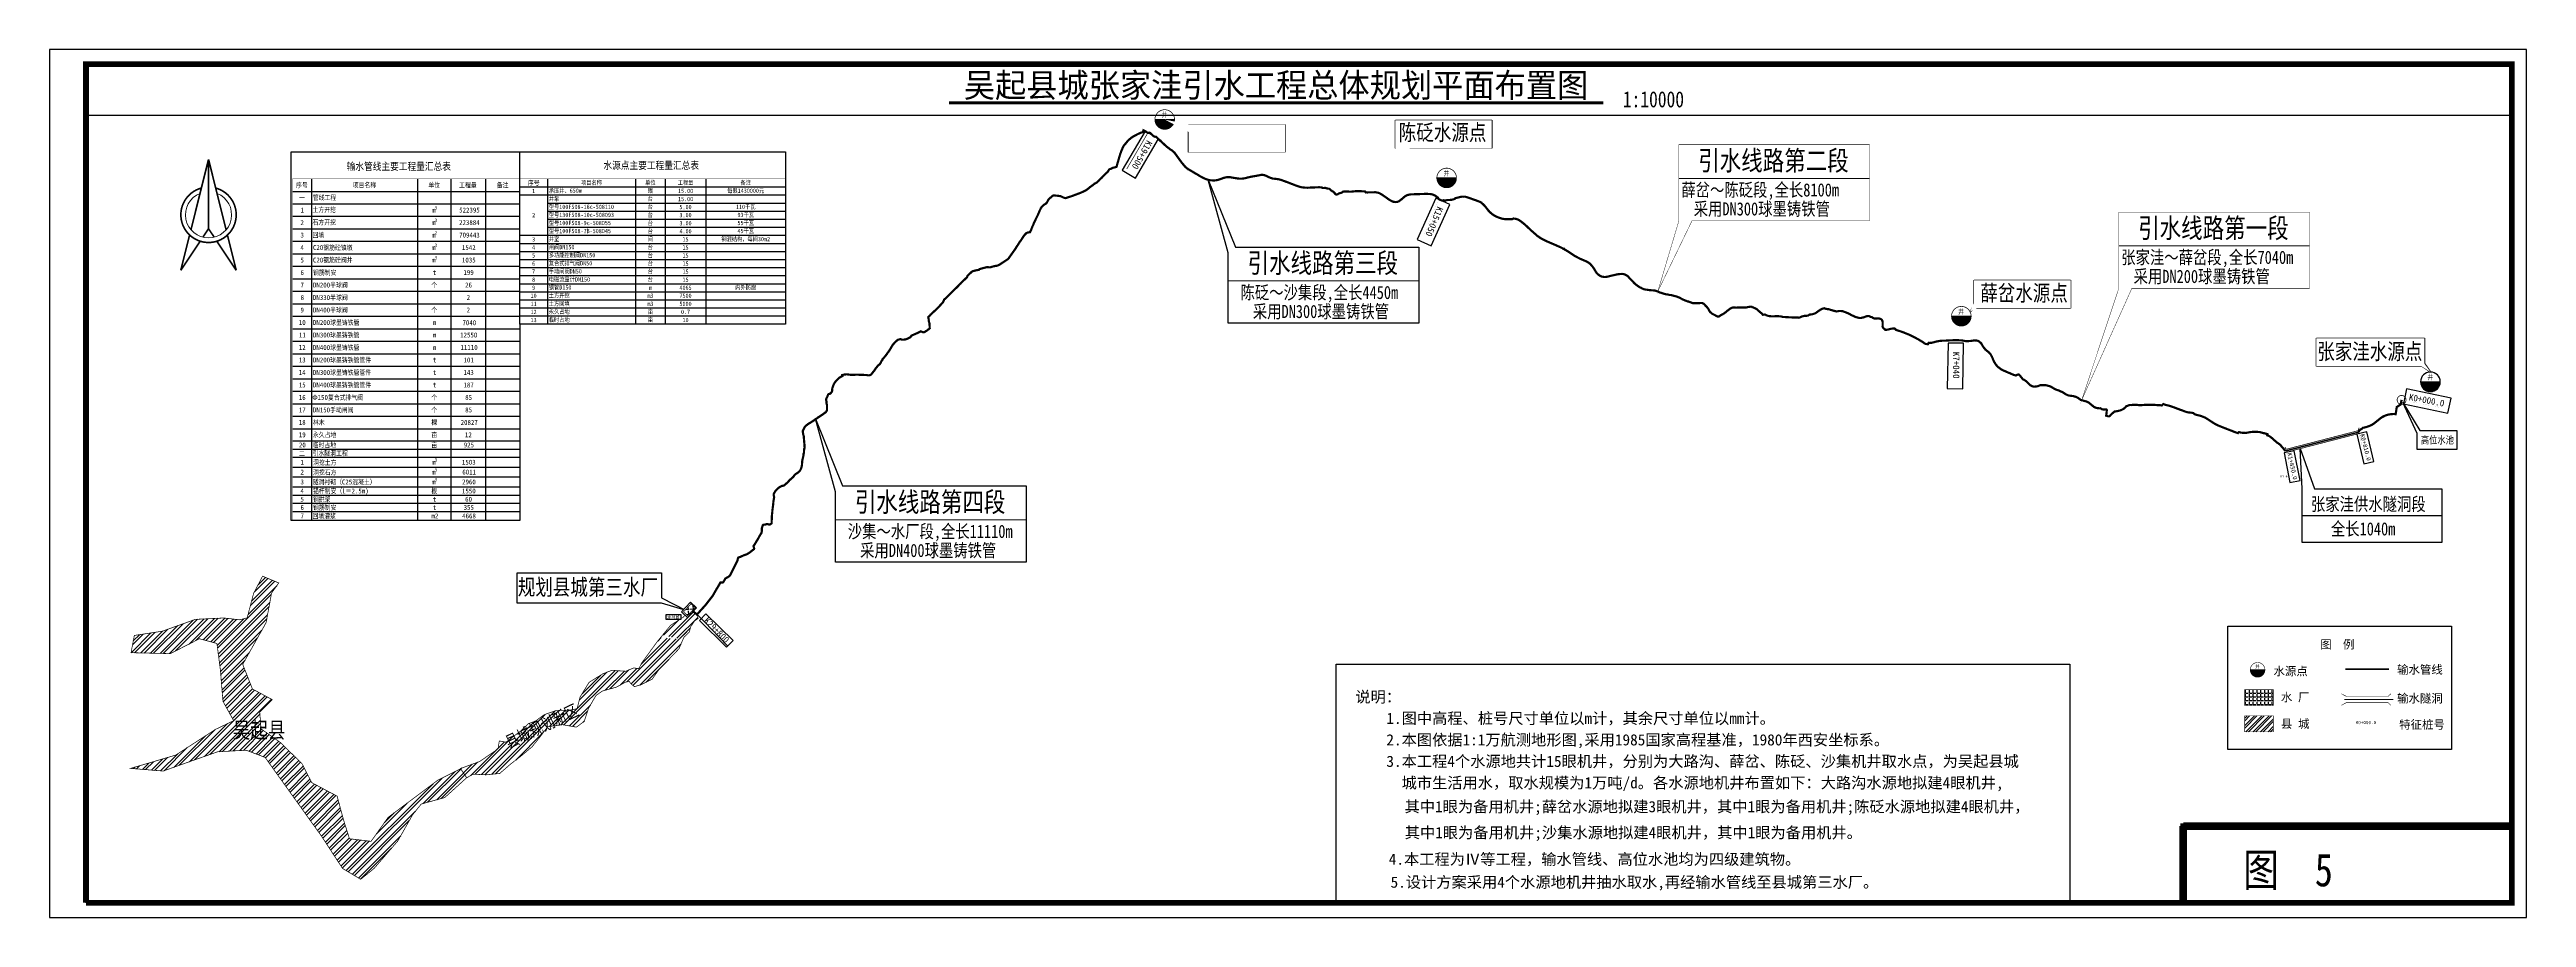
# Model space of a CAD drawing. Extents: x 386 to 3777, y 687 to 1875.
import ezdxf
from ezdxf.enums import TextEntityAlignment as Align

# ---------------------------------------------------------------- set-up
doc = ezdxf.new("R2010")
doc.units = 0
doc.header["$XCLIPFRAME"] = 0
doc.set_wipeout_variables(frame=1)
doc.header["$PDMODE"] = 3
doc.header["$PDSIZE"] = 1.5
doc.linetypes.add('HIDDEN', pattern=[0.375, 0.25, -0.125])
doc.layers.get('0').update_dxf_attribs({"linetype": 'CONTINUOUS'})
for name, color, linetype in [('wipeout', 255, 'CONTINUOUS'), ('YLT_GridLine', 7, 'CONTINUOUS'), ('YLT_GridText', 7, 'CONTINUOUS'), ('zdh', 7, 'CONTINUOUS'), ('中线', 7, 'CONTINUOUS'), ('图框', 7, 'CONTINUOUS'), ('要素桩', 6, 'CONTINUOUS')]:
    doc.layers.add(name, color=color, linetype=linetype)
doc.styles.get("Standard").update_dxf_attribs({"font": 'SIMFANG.TTF', "width": 0.7})
doc.styles.add('YLT_Grid', font='SimSun.ttf', dxfattribs={"width": 0.85})
doc.styles.add('仿宋_GB2312', font='SIMFANG.TTF', dxfattribs={"width": 0.8})
doc.styles.add('等线体', font='SIMHEI.TTF')
doc.styles.add('细等线', font='SIMHEI.TTF')
picture_1 = doc.add_image_def('image1.jpg', size_in_pixel=(23622, 8402))

msp = doc.modelspace()

# ---------------------------------------------------------------- hatches: boundary and pattern name
for points in [[(1898.9, 1779.4, 1), (1925.8, 1779.4)], [(2284.9, 1699.4, 1), (2311.8, 1699.4)], [(3631.9, 1420.4, 1), (3658.7, 1420.4)]]:
    msp.add_hatch(color=5).paths.add_polyline_path(points)
h = msp.add_hatch()
h.set_pattern_fill('ANSI32', color=22, style=0)
h.paths.add_polyline_path([(501.6, 1073.2), (497.1, 1049.6), (550.9, 1048.3), (590.7, 1068.7), (614.7, 1062.2), (619.4, 1026), (623, 982.9), (637.6, 956.5), (612.7, 944.6), (558.2, 909.4), (496.5, 891.2), (541.1, 887.6), (580.5, 901.6), (615.8, 914), (654.7, 916.1), (680.6, 906.3), (757.9, 798.4), (786.6, 754.4), (811.5, 739.4), (830, 754.4), (862.2, 791.7), (882.6, 827.7), (894.4, 842.4), (926.6, 851.3), (956.6, 878.4), (948.3, 890.7), (917.3, 875.2), (849.1, 824.2), (825.8, 791.4), (796.2, 794.9), (788.2, 820.1), (779.3, 853.2), (744.5, 871.7), (731.1, 897.8), (701.8, 926.5), (675.1, 945.3), (673.3, 968.2), (690.5, 985.3), (663.3, 999.9), (650, 1033.7), (682, 1090.7), (689.5, 1131.2), (699.4, 1145.1), (677.2, 1154.3), (664.9, 1130.8), (656.1, 1097.3), (646, 1094.6), (624.3, 1097.1), (585.1, 1095.2), (540, 1079)])

# ---------------------------------------------------------------- linework, layer by layer
for points in [[(3756.8, 1855.2), (3756.8, 1855.2)], [(435.5, 1785.2), (3756.8, 1785.2)], [(3631.9, 1420.4), (3658.7, 1420.4)]]:
    msp.add_lwpolyline(points)
at = {"color": 0, "const_width": 4}
msp.add_lwpolyline([(1616.9, 1802.1), (2513.1, 1802.1)], dxfattribs=at)
at = {"color": 5, "const_width": 1}
for points in [[(1898.9, 1779.4, 1), (1925.8, 1779.4, 1)], [(2284.9, 1699.4, 1), (2311.8, 1699.4, 1)]]:
    msp.add_lwpolyline(points, format="xyb", close=True, dxfattribs=at)
at = {"color": 5}
for points in [[(1898.9, 1779.4), (1925.8, 1779.4)], [(2284.9, 1699.4), (2311.8, 1699.4)]]:
    msp.add_lwpolyline(points, dxfattribs=at)
at = {"color": 40, "const_width": 1}
for points in [[(3546.2, 1353.4), (3547.6, 1357.6)], [(3447.2, 1323.8), (3445.9, 1321)], [(3447.6, 1328), (3446.3, 1331.1)], [(3447.2, 1323.8), (3547.4, 1349.6)], [(3447.6, 1328), (3546.4, 1353.5)], [(3547.7, 1349.4), (3553, 1347.3)]]:
    msp.add_lwpolyline(points, dxfattribs=at)
at = {"color": 5, "linetype": 'HIDDEN', "ltscale": 50, "const_width": 2}
msp.add_lwpolyline([(3446.7, 1325.7), (3546.9, 1351.5)], dxfattribs=at)
at = {"color": 22, "const_width": 1}
msp.add_lwpolyline([(501.6, 1073.2), (497.1, 1049.6), (550.9, 1048.3), (590.7, 1068.7), (614.7, 1062.2), (619.4, 1026), (623, 982.9), (637.6, 956.5), (612.7, 944.6), (558.2, 909.4), (496.5, 891.2), (496.5, 891.2), (541.1, 887.6), (580.5, 901.6), (615.8, 914), (654.7, 916.1), (680.6, 906.3), (757.9, 798.4), (786.6, 754.4), (811.5, 739.4), (830, 754.4), (862.2, 791.7), (882.6, 827.7), (894.4, 842.4), (926.6, 851.3), (956.6, 878.4), (948.3, 890.7), (917.3, 875.2), (849.1, 824.2), (825.8, 791.4), (796.2, 794.9), (788.2, 820.1), (779.3, 853.2), (744.5, 871.7), (731.1, 897.8), (701.8, 926.5), (675.1, 945.3), (673.3, 968.2), (690.5, 985.3), (663.3, 999.9), (650, 1033.7), (650, 1033.7), (650, 1033.7), (682, 1090.7), (689.5, 1131.2), (699.4, 1145.1), (677.2, 1154.3), (664.9, 1130.8), (656.1, 1097.3), (646, 1094.6), (624.3, 1097.1), (585.1, 1095.2), (540, 1079), (501.6, 1073.2)], dxfattribs=at)
at = {"layer": 'zdh', "linetype": 'Continuous'}
msp.add_point((2294, 1668.4), dxfattribs=at)
msp.add_point((2294, 1668.4), dxfattribs=at)
at = {"layer": '中线', "color": 5, "lineweight": -3, "ltscale": 0.1, "const_width": 3, "flags": 128}
msp.add_lwpolyline([(3605.8, 1395.6), (3604.5, 1389.4), (3599.2, 1385.8), (3597.7, 1376.2), (3596.8, 1376.2), (3594.9, 1376.3), (3592.9, 1376.2), (3590.1, 1375.9), (3587.9, 1375.5), (3585.2, 1374.8), (3583, 1374), (3580.8, 1372.8), (3580.7, 1373), (3577.4, 1370.9), (3573, 1367.3), (3571.1, 1365.8), (3568.3, 1363.6), (3566.9, 1362.6), (3565, 1361.4), (3562.1, 1360.1), (3558.3, 1358.7), (3554, 1357.6), (3552.7, 1357.4), (3551.2, 1355.9), (3549.3, 1354.9), (3547.8, 1353.2), (3546.9, 1351.5)], dxfattribs=at)
at = {"layer": '图框'}
for p, q in [((3776.8, 1875.2), (385.5, 1875.2)), ((385.5, 1875.2), (385.5, 687.2)), ((3776.8, 687.2), (3776.8, 1875.2)), ((385.5, 687.2), (3776.8, 687.2)), ((435.5, 707.2), (3756.8, 707.2))]:
    msp.add_line(p, q, dxfattribs=at)
at = {"layer": '图框', "const_width": 8}
msp.add_lwpolyline([(435.5, 707.2), (435.5, 1855.2), (3756.8, 1855.2), (3756.8, 707.2)], dxfattribs=at)

# ---------------------------------------------------------------- texts
at = {"color": 0, "style": '仿宋_GB2312'}
for s, height, width, p in [('吴起县城张家洼引水工程总体规划平面布置图', 32.99, 0.95, (1637.3, 1809.9)), ('1:10000', 21.99, 0.8, (2539.6, 1796.1))]:
    msp.add_text(s, height=height, dxfattribs=dict(at, width=width)).set_placement(p)
at = {"color": 6, "style": '仿宋_GB2312', "width": 0.8}
for p in [(1908.1, 1782.4), (2294.2, 1702.4)]:
    msp.add_text('井', height=6.87, dxfattribs=at).set_placement(p)
at = {"color": 1, "style": '仿宋_GB2312', "width": 0.8}
msp.add_text('吴起县', height=21.99, dxfattribs=at).set_placement((636.4, 932.7))
at = {"color": 0, "style": '仿宋_GB2312', "width": 0.8}
msp.add_text('县城规划新区', height=16.5, rotation=25.9016, dxfattribs=at).set_placement((1014.5, 918.1))
at = {"layer": '要素桩', "color": 0, "linetype": 'Continuous', "style": '等线体'}
for s, height, p in [('K15+000', 0.3, (2294, 1667.8)), ('K15+000', 0.3, (2294, 1667.8)), ('K15+000', 0.3, (2294, 1667.8)), ('K1+846.7', 3, (3449.3, 1291))]:
    msp.add_text(s, height=height, dxfattribs=at).set_placement(p, align=Align.MIDDLE)
at = {"layer": '要素桩', "color": 1, "linetype": 'Continuous', "style": '等线体'}
msp.add_text('K1+846.7', height=3, rotation=262.2037, dxfattribs=at).set_placement((3451.5, 1311.4), align=Align.MIDDLE)

# ---------------------------------------------------------------- pictures from other files: only their frames are drawn
at = {"color": 7, "true_color": 0xffffff}
image = msp.add_image(picture_1, insert=(251.8, 400.7), size_in_units=(3901.8, 1387.8), dxfattribs=at)
image.set_boundary_path([(1111.8, 19.6), (21219, 6546.2)])

# ---------------------------------------------------------------- next in the draw order: wipeouts: each hides what was drawn before it
msp.add_wipeout([(2587.4, 1543.9), (2616.3, 1640.7), (2616.3, 1745), (2877.4, 1745), (2877.4, 1640.7), (2634.2, 1640.7)])
for points in [[(1854, 1709.9), (1872.2, 1699.2), (1903.8, 1752.8), (1885.6, 1763.5)], [(1945, 1772.7), (2077, 1772.7), (2077, 1734.5), (1945, 1734.5)], [(2228.2, 1778.4), (2360.2, 1778.4), (2360.2, 1740.2), (2228.2, 1740.2)], [(716.4, 1735.4), (1029.5, 1735.4), (1029.5, 1230.7), (716.4, 1230.7)], [(546.3, 1727.9), (651, 1727.9), (651, 1566.1), (546.3, 1566.1)], [(2257.9, 1615), (2277.2, 1606.4), (2302.7, 1663.1), (2283.4, 1671.8)], [(3020.6, 1559.4), (3152.6, 1559.4), (3152.6, 1521.2), (3020.6, 1521.2)], [(2983.8, 1411.3), (3005, 1410.9), (3006.2, 1473.1), (2985.1, 1473.5)], [(3489.1, 1480), (3637, 1480), (3637, 1441.8), (3489.1, 1441.8)], [(1461.7, 1270), (1434.1, 1369.8), (1471.4, 1277.8), (1722.7, 1277.8), (1722.7, 1173.5), (1461.7, 1173.5)], [(3452.9, 1282.4), (3466.8, 1285.1), (3458.7, 1325.8), (3444.9, 1323.1)], [(3554, 1308.1), (3567.7, 1311.3), (3558.2, 1351.7), (3544.5, 1348.5)], [(1223.2, 1124.5), (1257.2, 1107.2), (1223.2, 1117.4), (1025.7, 1117.4), (1025.7, 1159), (1223.2, 1159)], [(3368.1, 1085.8), (3674, 1085.8), (3674, 916.9), (3368.1, 916.9)], [(2147.2, 1033.7), (3151.6, 1033.7), (3151.6, 709.1), (2147.2, 709.1)], [(3756.8, 707.2), (3306.8, 707.2), (3306.8, 812.2), (3756.8, 812.2)]]:
    msp.add_wipeout(points).dxf.layer = 'wipeout'

# ---------------------------------------------------------------- next in the draw order: hatches: boundary and pattern name
for points in [[(2989.6, 1510.1, 1), (3016.5, 1510.1)], [(3398.6, 1026.1, 1), (3418.7, 1026.1)]]:
    msp.add_hatch(color=5).paths.add_polyline_path(points)
at = {"linetype": 'HIDDEN'}
h = msp.add_hatch(dxfattribs=at)
h.set_pattern_fill('ANSI32', color=3, style=0)
h.paths.add_polyline_path([(1192.3, 1027.8), (1185.2, 1028.7), (1174.3, 1024.2), (1155.6, 1025.5), (1143, 1020.7), (1124.2, 1009), (1111.9, 989), (1107.9, 973), (1099.3, 971.1), (1078.8, 970.3), (1062.9, 964.8), (1050.8, 956), (1040.9, 952.3), (1031.1, 942.8), (1010.3, 927), (1001.3, 928.8), (999.8, 919.5), (994.8, 914.6), (974.3, 900.6), (948.3, 891.1), (956.7, 878.4), (965.4, 883.3), (983.1, 882.4), (1001.9, 884.3), (1017.5, 897.8), (1030.6, 907.7), (1046.4, 921), (1057, 934.3), (1067.6, 948.3), (1088, 951), (1106.8, 947.7), (1117.6, 955.5), (1123.4, 973.4), (1133.6, 990.9), (1142.1, 997), (1161.8, 1002.5), (1174.1, 1009.3), (1179.1, 1010.5), (1181.4, 1007.2), (1186.3, 1003.1), (1195, 1005.6), (1210.4, 1013.2), (1219.2, 1025.5), (1229.8, 1036.4), (1238.3, 1045.7), (1247.3, 1054.9), (1254, 1070.7), (1261.5, 1077.8), (1263.3, 1085.1), (1268.5, 1092.8), (1273.6, 1096.5), (1272, 1100.6), (1266.1, 1105.4), (1258.3, 1105.5), (1253.8, 1098.7), (1235.8, 1087), (1225, 1073.7), (1251.4, 1067.7), (1222.2, 1070.4), (1218, 1065.3), (1196.6, 1036)])
h = msp.add_hatch(dxfattribs=at)
h.set_pattern_fill('ANSI32', color=3, style=0)
h.paths.add_polyline_path([(1258.6, 1087.5), (1259.4, 1088.6), (1259.8, 1088.8), (1260.3, 1089.3), (1260.5, 1089.5), (1262.2, 1091.4), (1263.6, 1092.7), (1265.3, 1094.8), (1266.9, 1096.5), (1268.2, 1098), (1270.2, 1100.3), (1271.1, 1101.3), (1266.1, 1105.4), (1258.3, 1105.5), (1253.8, 1098.7), (1235.8, 1087), (1225, 1073.7), (1251.4, 1067.7), (1222.2, 1070.4), (1218, 1065.3), (1196.6, 1036), (1192.3, 1027.8), (1185.2, 1028.7), (1174.3, 1024.2), (1155.6, 1025.5), (1143, 1020.7), (1124.2, 1009), (1111.9, 989), (1107.9, 973), (1099.3, 971.1), (1078.8, 970.3), (1062.9, 964.8), (1050.8, 956), (1040.9, 952.3), (1031.1, 942.8), (1010.3, 927), (1001.3, 928.8), (999.8, 919.5), (994.8, 914.6), (974.3, 900.6), (948.3, 891.1), (956.7, 878.4), (965.4, 883.3), (983.1, 882.4), (1001.9, 884.3), (1017.5, 897.8), (1030.6, 907.7), (1046.4, 921), (1057, 934.3), (1067.6, 948.3), (1088, 951), (1106.8, 947.7), (1117.6, 955.5), (1123.4, 973.4), (1133.6, 990.9), (1142.1, 997), (1161.8, 1002.5), (1174.1, 1009.3), (1179.1, 1010.5), (1181.4, 1007.2), (1186.3, 1003.1), (1195, 1005.6), (1210.4, 1013.2), (1219.2, 1025.5), (1229.8, 1036.4), (1238.3, 1045.7), (1247.3, 1054.9), (1254, 1070.7), (1257.5, 1074)])
h.paths.add_polyline_path([(1266.8, 1066.6), (1316.8, 1066.1), (1317, 1079.4), (1267, 1079.9)], flags=9)
h = msp.add_hatch()
h.set_pattern_fill('ANGLE', color=1, scale=0.75, style=0)
h.set_pattern_definition([(0, (924.6995, 240.033), (0, 5.23875), [3.81, -1.42875]), (90, (924.6995, 240.033), (-5.23875, 3e-16), [3.81, -1.42875])])
h.paths.add_polyline_path([(3391, 999), (3391, 977.3), (3430.1, 977.3), (3430.1, 999)])
h = msp.add_hatch()
h.set_pattern_fill('ANSI32', color=22, scale=0.75, style=0)
h.set_pattern_definition([(45, (919.834, 236.4965), (-5.051394, 5.051394), []), (45, (923.202, 236.4965), (-5.051394, 5.051394), [])])
h.paths.add_polyline_path([(3430.1, 941.3), (3430.1, 963.1), (3391, 963.1), (3391, 941.3)])

# ---------------------------------------------------------------- next in the draw order: linework, layer by layer
at = {"color": 5, "lineweight": 9}
for p, q in [((2616.3, 1698.8), (2877.4, 1698.8)), ((1461.7, 1231.6), (1722.7, 1231.6))]:
    msp.add_line(p, q, dxfattribs=at)
for p in [(3756.8, 743.3), (3697.4, 707.2)]:
    msp.add_line(p, (3756.8, 707.2))
for points in [[(1854, 1709.9), (1872.2, 1699.2), (1903.8, 1752.8), (1885.6, 1763.5)], [(1945, 1772.7), (2077, 1772.7), (2077, 1734.5), (1945, 1734.5)], [(2228.2, 1778.4), (2360.2, 1778.4), (2360.2, 1740.2), (2228.2, 1740.2)], [(716.4, 1735.4), (1029.5, 1735.4), (1029.5, 1230.7), (716.4, 1230.7)], [(2257.9, 1615), (2277.2, 1606.4), (2302.7, 1663.1), (2283.4, 1671.8)], [(2983.8, 1411.3), (3005, 1410.9), (3006.2, 1473.1), (2985.1, 1473.5)], [(1461.7, 1270), (1434.1, 1369.8), (1471.4, 1277.8), (1722.7, 1277.8), (1722.7, 1173.5), (1461.7, 1173.5)], [(3452.9, 1282.4), (3466.8, 1285.1), (3458.7, 1325.8), (3444.9, 1323.1)], [(3554, 1308.1), (3567.7, 1311.3), (3558.2, 1351.7), (3544.5, 1348.5)], [(1223.2, 1124.5), (1257.2, 1107.2), (1223.2, 1117.4), (1025.7, 1117.4), (1025.7, 1159), (1223.2, 1159)], [(3368.1, 1085.8), (3674, 1085.8), (3674, 916.9), (3368.1, 916.9)]]:
    msp.add_lwpolyline(points, close=True)
at = {"color": 5, "lineweight": 9, "const_width": 0.54}
msp.add_lwpolyline([(2616.3, 1640.7), (2587.4, 1543.9), (2634.2, 1640.7), (2877.4, 1640.7), (2877.4, 1745), (2616.3, 1745), (2616.3, 1656.9)], close=True, dxfattribs=at)
at = {"color": 0, "lineweight": 0, "const_width": 2.25}
for points in [[(603.2, 1724.9), (579.1, 1628.4)], [(603.2, 1724.9), (627.3, 1628.4)], [(603.2, 1724.9), (603.2, 1629.9)], [(603.2, 1629.9), (595.4, 1618.3)], [(603.2, 1629.9), (611, 1618.3)], [(577.2, 1621.2), (565.2, 1573)], [(591.7, 1612.7), (565.2, 1573)], [(614.6, 1612.7), (641.1, 1573)], [(629.1, 1621.2), (641.1, 1573)]]:
    msp.add_lwpolyline(points, dxfattribs=at)
msp.add_lwpolyline([(593.4, 1685.6, 7.605551), (613, 1685.6, 7.605551)], format="xyb", dxfattribs=at)
for points in [[(3020.6, 1525.1), (3020.6, 1559.4), (3152.6, 1559.4), (3152.6, 1521.2), (3020.6, 1521.2)], [(3020.6, 1525.1), (3014.9, 1516.3), (3020.6, 1521.2)], [(3637, 1441.8), (3489.1, 1441.8), (3489.1, 1480), (3637, 1480), (3637, 1445.3)], [(3637, 1445.3), (3645.3, 1433.8), (3632.9, 1441.8)]]:
    msp.add_lwpolyline(points)
at = {"color": 5}
for points, const_width in [([(2989.6, 1510.1, 1), (3016.5, 1510.1, 1)], 1), ([(3398.6, 1026.1, 1), (3418.7, 1026.1, 1)], 0.75)]:
    msp.add_lwpolyline(points, format="xyb", close=True, dxfattribs=dict(at, const_width=const_width))
for points in [[(2989.6, 1510.1), (3016.5, 1510.1)], [(3398.6, 1026.1), (3418.7, 1026.1)]]:
    msp.add_lwpolyline(points, dxfattribs=at)
msp.add_lwpolyline([(3631.9, 1420.4, 1), (3658.7, 1420.4, 1)], format="xyb", close=True)
at = {"color": 22, "linetype": 'HIDDEN', "ltscale": 10, "const_width": 1}
msp.add_lwpolyline([(948.3, 891.1), (974.3, 900.6), (994.8, 914.6), (999.8, 919.5), (1001.3, 928.8), (1010.3, 927), (1031.1, 942.8), (1040.9, 952.3), (1050.8, 956), (1062.9, 964.8), (1078.8, 970.3), (1099.3, 971.1), (1107.9, 973), (1111.9, 989), (1124.2, 1009), (1143, 1020.7), (1155.6, 1025.5), (1174.3, 1024.2), (1185.2, 1028.7), (1192.3, 1027.8), (1196.6, 1036), (1218, 1065.3), (1235.8, 1087), (1253.8, 1098.7), (1258.9, 1106.4), (1264.3, 1106.9), (1272, 1100.6), (1273.6, 1096.5), (1268.5, 1092.8), (1263.3, 1085.1), (1261.5, 1077.8), (1254, 1070.7), (1247.3, 1054.9), (1238.3, 1045.7), (1229.8, 1036.4), (1219.2, 1025.5), (1210.4, 1013.2), (1195, 1005.6), (1186.3, 1003.1), (1181.4, 1007.2), (1179.1, 1010.5), (1174.1, 1009.3), (1161.8, 1002.5), (1142.1, 997), (1133.6, 990.9), (1123.4, 973.4), (1117.6, 955.5), (1106.8, 947.7), (1088, 951), (1067.6, 948.3), (1057, 934.3), (1046.4, 921), (1030.6, 907.7), (1017.5, 897.8), (1001.9, 884.3), (983.1, 882.4), (965.4, 883.3), (956.7, 878.4), (948.3, 891.1)], dxfattribs=at)
at = {"color": 7, "true_color": 0xffffff}
msp.add_lwpolyline([(2147.2, 1033.7), (3151.6, 1033.7), (3151.6, 709.1), (2147.2, 709.1)], close=True, dxfattribs=at)
at = {"color": 1, "const_width": 0.75}
msp.add_lwpolyline([(3391, 999), (3430.1, 999), (3430.1, 977.3), (3391, 977.3)], close=True, dxfattribs=at)
at = {"color": 40, "const_width": 0.75}
for points in [[(3530.3, 989.7), (3523.4, 993.4)], [(3530.3, 989.7), (3587.2, 989.7), (3591.2, 993.4)], [(3530.3, 981.3), (3523.4, 977.6)], [(3530.3, 981.3), (3587.2, 981.3), (3591.2, 977.6)]]:
    msp.add_lwpolyline(points, dxfattribs=at)
at = {"color": 5, "linetype": 'HIDDEN', "ltscale": 50, "const_width": 1.5}
msp.add_lwpolyline([(3527.2, 985.5), (3594.7, 985.5)], dxfattribs=at)
at = {"color": 22, "const_width": 0.75}
msp.add_lwpolyline([(3391, 963.1), (3430.1, 963.1), (3430.1, 941.3), (3391, 941.3)], close=True, dxfattribs=at)
at = {"lineweight": -3, "const_width": 10.5}
for points in [[(3756.8, 812.2), (3306.8, 812.2)], [(3306.8, 812.2), (3306.8, 707.2)]]:
    msp.add_lwpolyline(points, dxfattribs=at)
at = {"const_width": 8}
msp.add_lwpolyline([(3756.8, 707.2), (3306.8, 707.2), (3306.8, 812.2), (3756.8, 812.2)], close=True, dxfattribs=at)
msp.add_lwpolyline([(435.5, 707.2), (3756.8, 707.2)], dxfattribs=at)
at = {"color": 0, "lineweight": 0}
msp.add_arc((603.2, 1648.9), 31.6, 111.5611, 68.4389, dxfattribs=at)
at = {"layer": 'YLT_GridLine', "lineweight": 25}
for p, q in [((744.2, 1698.2), (744.2, 1230.7)), ((889.5, 1698.2), (889.5, 1230.7)), ((935, 1698.2), (935, 1230.7)), ((982.2, 1698.2), (982.2, 1230.7)), ((718.1, 1681.1), (1029.5, 1681.1)), ((718.1, 1681.1), (1029.5, 1681.1)), ((718.1, 1681.1), (1029.5, 1681.1)), ((718.1, 1664), (1029.5, 1664)), ((718.1, 1646.9), (1029.5, 1646.9)), ((718.1, 1629.8), (1029.5, 1629.8)), ((718.1, 1612.7), (1029.5, 1612.7)), ((718.1, 1595.6), (1029.5, 1595.6)), ((718.1, 1578.5), (1029.5, 1578.5)), ((718.1, 1561.4), (1029.5, 1561.4)), ((718.1, 1544.3), (1029.5, 1544.3)), ((718.1, 1527.2), (1029.5, 1527.2)), ((718.1, 1510.1), (1029.5, 1510.1)), ((718.1, 1493), (1029.5, 1493)), ((718.1, 1475.9), (1029.5, 1475.9)), ((718.1, 1458.8), (1029.5, 1458.8)), ((718.1, 1441.7), (1029.5, 1441.7)), ((718.1, 1424.6), (1029.5, 1424.6)), ((718.1, 1407.5), (1029.5, 1407.5)), ((718.1, 1390.4), (1029.5, 1390.4)), ((718.1, 1373.3), (1029.5, 1373.3)), ((718.1, 1356.2), (1029.5, 1356.2)), ((718.1, 1339.6), (1029.5, 1339.6)), ((718.1, 1328.3), (1029.5, 1328.3)), ((718.1, 1317.1), (1029.5, 1317.1)), ((718.1, 1303.6), (1029.5, 1303.6)), ((718.1, 1290.1), (1029.5, 1290.1)), ((718.1, 1276.6), (1029.5, 1276.6)), ((718.1, 1265.3), (1029.5, 1265.3)), ((718.1, 1254.1), (1029.5, 1254.1)), ((718.1, 1242.8), (1029.5, 1242.8))]:
    msp.add_line(p, q, dxfattribs=at)
at = {"layer": 'YLT_GridLine', "lineweight": 50, "const_width": 0.75}
msp.add_lwpolyline([(718.1, 1698.2), (1029.5, 1698.2), (1029.5, 1230.7), (718.1, 1230.7)], close=True, dxfattribs=at)
at = {"layer": '中线', "color": 5, "lineweight": -3, "ltscale": 0.1, "const_width": 2.25, "flags": 128}
msp.add_lwpolyline([(3528.8, 1026.9), (3588.4, 1026.9)], dxfattribs=at)
at = {"layer": '要素桩', "linetype": 'Continuous', "const_width": 0.9, "flags": 128}
msp.add_lwpolyline([(1889.2, 1761), (1860.4, 1711.8)], dxfattribs=at)
at = {"layer": '要素桩', "color": 1, "linetype": 'Continuous', "flags": 128}
for points, const_width in [([(2266.6, 1620.7), (2289.3, 1673.2)], 0.045), ([(2989.6, 1419.9), (2989.9, 1477.1)], 0.045), ([(3455.5, 1288.8), (3447.5, 1326.2)], 0.03), ([(3556.3, 1314.6), (3547, 1351.6)], 0.03), ([(3528.6, 948.9), (3589.8, 948.9)], 0.0225)]:
    msp.add_lwpolyline(points, dxfattribs=dict(at, const_width=const_width))

# ---------------------------------------------------------------- next in the draw order: texts
at = {"color": 6, "style": '仿宋_GB2312', "width": 0.8}
for s, height, p in [('沙集水源点', 21.99, (1949.6, 1745)), ('井', 6.87, (2998.8, 1513)), ('井', 6.87, (3641.1, 1423.3)), ('规划县城第三水厂', 21.99, (1026.6, 1128.4)), ('井', 5.15, (3405.5, 1028.3))]:
    msp.add_text(s, height=height, dxfattribs=at).set_placement(p)
at = {"color": 5, "lineweight": 9, "width": 0.8}
for s, height, p in [('引水线路第二段', 27, (2642.7, 1709.7)), ('薛岔～陈砭段,全长8100m', 18, (2619.7, 1674.1)), ('采用DN300球墨铸铁管', 18, (2636.6, 1648.1)), ('引水线路第四段', 27, (1488, 1242.4)), ('沙集～水厂段,全长11110m', 18, (1478.4, 1206.7)), ('采用DN400球墨铸铁管', 18, (1495.3, 1180.6))]:
    msp.add_text(s, height=height, dxfattribs=at).set_placement(p)
at = {"style": '等线体'}
for s, height, p in [('图  例', 11.47, (3494.4, 1055.1)), ('水源点', 11.47, (3430.4, 1018.5)), ('输水管线', 11.47, (3599.6, 1020.7)), ('说明：', 15.3, (2173.3, 981.5)), ('水 厂', 11.47, (3440.6, 982.9)), ('输水隧洞', 11.47, (3599.6, 981.3)), ('    1.图中高程、桩号尺寸单位以m计，其余尺寸单位以mm计。', 15.3, (2174.2, 952.1)), ('县 城', 11.47, (3440.6, 946.5)), ('特征桩号', 11.47, (3602.5, 945.4)), ('    2.本图依据1:1万航测地形图,采用1985国家高程基准，1980年西安坐标系。', 15.3, (2174.2, 922.7)), ('    3.本工程4个水源地共计15眼机井，分别为大路沟、薛岔、陈砭、沙集机井取水点，为吴起县城', 15.3, (2174.2, 893.3)), ('      城市生活用水，取水规模为1万吨/d。各水源地机井布置如下：大路沟水源地拟建4眼机井,', 15.3, (2174.2, 863.9)), ('其中1眼为备用机井;薛岔水源地拟建3眼机井，其中1眼为备用机井;陈砭水源地拟建4眼机井，', 15.3, (2240.8, 831.2)), ('其中1眼为备用机井;沙集水源地拟建4眼机井，其中1眼为备用机井。', 15.3, (2241, 795.7)), ('    4.本工程为Ⅳ等工程，输水管线、高位水池均为四级建筑物。', 15.3, (2177.5, 759.3)), (' 5.设计方案采用4个水源地机井抽水取水,再经输水管线至县城第三水厂。', 15.3, (2211.2, 727.9))]:
    msp.add_text(s, height=height, dxfattribs=at).set_placement(p)
at = {"style": '细等线', "width": 0.8}
msp.add_text('图\u30005', height=45, dxfattribs=at).set_placement((3388.9, 729.8))
at = {"layer": 'YLT_GridText', "style": 'YLT_Grid', "width": 0.85}
for s, height, p in [('输水管线主要工程量汇总表', 10, (792.3, 1710.2)), ('序号', 6.75, (723.1, 1686.2)), ('一', 6.75, (727, 1669.2)), ('管线工程', 6.75, (745.9, 1669.2)), ('项目名称', 6.75, (800.6, 1686.3)), ('单位', 6.75, (904.1, 1686.3)), ('工程量', 6.75, (946.3, 1686.3)), ('备注', 6.75, (997.7, 1686.2)), ('1', 6.75, (729, 1652.1)), ('2', 6.75, (729.1, 1635)), ('石方开挖', 6.75, (745.5, 1635.4)), ('土方开挖', 6.75, (745.5, 1652.5)), ('m', 6.75, (909.1, 1652.1)), ('m', 6.75, (909.1, 1635)), ('3', 4.72, (912.8, 1656.3)), ('3', 4.72, (912.8, 1639.2)), ('522395', 6.75, (946.4, 1652.1)), ('223884', 6.75, (946.3, 1635)), ('4', 6.75, (729.1, 1600.8)), ('3', 6.75, (729.1, 1617.9)), ('回填', 6.75, (745.5, 1618)), ('C20钢筋砼镇墩', 6.75, (746.2, 1600.8)), ('m', 6.75, (909.1, 1617.9)), ('m', 6.75, (909.1, 1600.8)), ('3', 4.72, (912.8, 1605)), ('2', 4.72, (912.8, 1622.1)), ('709443', 6.75, (946.4, 1617.9)), ('1542', 6.75, (950.2, 1600.8)), ('5', 6.75, (729.1, 1583.7)), ('6', 6.75, (729.1, 1566.6)), ('钢筋制安', 6.75, (746.2, 1566.6)), ('C20钢筋砼阀井', 6.75, (746.2, 1583.7)), ('m', 6.75, (909.1, 1583.7)), ('t', 6.75, (910.3, 1566.6)), ('3', 4.72, (912.8, 1587.9)), ('1035', 6.75, (950.2, 1583.7)), ('199', 6.75, (952.2, 1566.6)), ('7', 6.75, (729.1, 1549.5)), ('8', 6.75, (729.2, 1532.4)), ('DN200半球阀', 6.75, (746.2, 1549.5)), ('DN330半球阀', 6.75, (746.2, 1532.4)), ('个', 6.75, (908.2, 1549.5)), ('26', 6.75, (954.5, 1549.5)), ('2', 6.75, (956.6, 1532.4)), ('10', 6.75, (726.8, 1498.2)), ('9', 6.75, (729.1, 1515.3)), ('DN400半球阀', 6.75, (746.2, 1515.3)), ('DN200球墨铸铁管', 6.75, (746.2, 1498.2)), ('个', 6.75, (908.2, 1515.3)), ('m', 6.75, (910.2, 1498.2)), ('7040', 6.75, (950.9, 1497.9)), ('2', 6.75, (956.6, 1515.3)), ('12', 6.75, (726.8, 1464)), ('11', 6.75, (727, 1481.1)), ('DN300球墨铸铁管', 6.75, (746.2, 1481.1)), ('DN400球墨铸铁管', 6.75, (746.2, 1464)), ('m', 6.75, (910.2, 1481.1)), ('m', 6.75, (910.2, 1464)), ('12550', 6.75, (947.7, 1481.1)), ('11110', 6.75, (948.2, 1464)), ('14', 6.75, (726.7, 1429.8)), ('13', 6.75, (726.8, 1446.9)), ('DN200球墨铸铁管管件', 6.75, (746.2, 1446.9)), ('DN300球墨铸铁管管件', 6.75, (746.2, 1429.8)), ('t', 6.75, (910.3, 1446.9)), ('t', 6.75, (910.3, 1429.8)), ('143', 6.75, (952.3, 1429.8)), ('101', 6.75, (952.4, 1446.9)), ('15', 6.75, (726.8, 1412.7)), ('16', 6.75, (726.8, 1395.6)), ('Φ150复合式排气阀', 6.75, (745.1, 1395.6)), ('DN400球墨铸铁管管件', 6.75, (746.2, 1412.7)), ('个', 6.75, (908.2, 1395.6)), ('t', 6.75, (910.3, 1412.7)), ('187', 6.75, (952.3, 1412.7)), ('85', 6.75, (954.6, 1395.6)), ('17', 6.75, (726.8, 1378.5)), ('18', 6.75, (726.8, 1361.4)), ('林木', 6.75, (746.1, 1361.4)), ('DN150手动闸阀', 6.75, (746.2, 1378.5)), ('棵', 6.75, (908.2, 1361.4)), ('个', 6.75, (908.2, 1378.5)), ('20827', 6.75, (948.4, 1361.4)), ('85', 6.75, (954.6, 1378.5)), ('19', 6.75, (726.8, 1344.5)), ('20', 6.75, (727, 1330.6)), ('二', 6.75, (727, 1319.3)), ('永久占地', 6.75, (746.1, 1344.5)), ('临时占地', 6.75, (745.6, 1330.6)), ('引水隧洞工程', 6.75, (745.7, 1319.3)), ('亩', 6.75, (908.2, 1344.5)), ('亩', 6.75, (908.2, 1330.5)), ('925', 6.75, (952.6, 1330.6)), ('12', 6.75, (954.3, 1344.5)), ('1', 6.75, (729, 1307)), ('2', 6.75, (729.1, 1293.5)), ('洞挖土方', 6.75, (746.3, 1306.6)), ('洞挖石方', 6.75, (746.3, 1293.1)), ('m', 6.75, (909.1, 1307)), ('m', 6.75, (909.1, 1293.5)), ('3', 4.72, (912.8, 1311.1)), ('3', 4.72, (912.8, 1297.6)), ('3', 4.72, (912.8, 1284.1)), ('1503', 6.75, (950.2, 1307)), ('6011', 6.75, (950.7, 1293.5)), ('4', 6.75, (729.1, 1267.6)), ('3', 6.75, (729.1, 1280)), ('5', 6.75, (729.1, 1256.3)), ('隧洞衬砌（C25混凝土）', 6.75, (745.7, 1279.9)), ('锚杆制安（L＝2.5m)', 6.75, (746.1, 1267.6)), ('钢拱架', 6.75, (746.2, 1256.3)), ('根', 6.75, (908.2, 1267.6)), ('m', 6.75, (909.1, 1280)), ('t', 6.75, (910.3, 1256.3)), ('1550', 6.75, (950.2, 1267.6)), ('2960', 6.75, (950.4, 1280)), ('60', 6.75, (954.5, 1256.3)), ('6', 6.75, (729.1, 1245.1)), ('7', 6.75, (729.1, 1233.4)), ('回填灌浆', 6.75, (745.5, 1233.4)), ('钢筋制安', 6.75, (746.2, 1245)), ('m2', 6.75, (908.4, 1233.4)), ('t', 6.75, (910.3, 1245.1)), ('4668', 6.75, (950.5, 1233.4)), ('355', 6.75, (952.5, 1245.1))]:
    msp.add_text(s, height=height, dxfattribs=at).set_placement(p)
at = {"layer": '要素桩', "color": 1, "linetype": 'Continuous', "style": '等线体'}
for s, height, rotation, p in [('K19+500', 9, 240.0327, (1881.4, 1731)), ('K15+050', 9, 247.1202, (2281.5, 1639.6)), ('K7+040', 9, 270.2213, (2996, 1443.1)), ('K0+810.0', 6, 284.6225, (3556.6, 1330.7)), ('K1+850.0', 6, 282.5455, (3456.3, 1304.9))]:
    msp.add_text(s, height=height, rotation=rotation, dxfattribs=at).set_placement(p, align=Align.MIDDLE)
msp.add_text('K0+000.0', height=4.5, dxfattribs=at).set_placement((3557, 954), align=Align.MIDDLE)

# ---------------------------------------------------------------- next in the draw order: wipeouts: each hides what was drawn before it
msp.add_wipeout([(3167.8, 1395.3), (3218.6, 1548.3), (3218.6, 1652.7), (3479.7, 1652.7), (3479.7, 1548.3), (3236.5, 1548.3)])
for points in [[(1029.5, 1735.4), (1393.1, 1735.4), (1393.1, 1499.5), (1029.5, 1499.5)], [(1999.4, 1597), (1971.8, 1696.9), (2009.1, 1604.8), (2260.4, 1604.8), (2260.4, 1500.5), (1999.4, 1500.5)], [(3669.3, 1377.4), (3673.6, 1398.1), (3612.6, 1410.8), (3608.3, 1390.1)], [(3469.6, 1274.1), (3467.1, 1328.9), (3486.6, 1274.1), (3661.1, 1274.1), (3661.1, 1200.4), (3469.6, 1200.4)], [(1229.8, 1101.9), (1249.7, 1101.9), (1249.7, 1095.2), (1229.8, 1095.2)], [(1284.3, 1102.7), (1321.4, 1066.2), (1312.3, 1057), (1275.2, 1093.5)]]:
    msp.add_wipeout(points).dxf.layer = 'wipeout'

# ---------------------------------------------------------------- next in the draw order: linework, layer by layer
at = {"color": 5, "lineweight": 9}
for p, q in [((3218.6, 1606.4), (3479.7, 1606.4)), ((1999.4, 1558.6), (2260.4, 1558.6))]:
    msp.add_line(p, q, dxfattribs=at)
for points in [[(1029.5, 1735.4), (1393.1, 1735.4), (1393.1, 1499.5), (1029.5, 1499.5)], [(1999.4, 1597), (1971.8, 1696.9), (2009.1, 1604.8), (2260.4, 1604.8), (2260.4, 1500.5), (1999.4, 1500.5)], [(3669.3, 1377.4), (3673.6, 1398.1), (3612.6, 1410.8), (3608.3, 1390.1)], [(3469.6, 1274.1), (3467.1, 1328.9), (3486.6, 1274.1), (3661.1, 1274.1), (3661.1, 1200.4), (3469.6, 1200.4)], [(1229.8, 1101.9), (1249.7, 1101.9), (1249.7, 1095.2), (1229.8, 1095.2)], [(1284.3, 1102.7), (1321.4, 1066.2), (1312.3, 1057), (1275.2, 1093.5)]]:
    msp.add_lwpolyline(points, close=True)
at = {"color": 5, "lineweight": 9, "const_width": 0.54}
msp.add_lwpolyline([(3218.6, 1548.3), (3167.8, 1395.3), (3236.5, 1548.3), (3479.7, 1548.3), (3479.7, 1652.7), (3218.6, 1652.7), (3218.6, 1564.6)], close=True, dxfattribs=at)
at = {"const_width": 1}
msp.add_lwpolyline([(3599.7, 1395.6, 1), (3611.9, 1395.6, 1)], format="xyb", close=True, dxfattribs=at)
msp.add_lwpolyline([(3469.6, 1237.2), (3661.1, 1237.2)])
at = {"layer": 'YLT_GridLine', "lineweight": 25}
for p, q in [((1067.1, 1698.2), (1067.1, 1499.5)), ((1187.9, 1698.2), (1187.9, 1499.5)), ((1228.3, 1698.2), (1228.3, 1499.5)), ((1284.3, 1698.2), (1284.3, 1499.5)), ((1029.5, 1687.2), (1393.1, 1687.2)), ((1029.5, 1676.2), (1393.1, 1676.2)), ((1067.1, 1665.1), (1393.1, 1665.1)), ((1067.1, 1654.1), (1393.1, 1654.1)), ((1067.1, 1643), (1393.1, 1643)), ((1067.1, 1632), (1393.1, 1632)), ((1029.5, 1621), (1393.1, 1621)), ((1029.5, 1609.9), (1393.1, 1609.9)), ((1029.5, 1598.9), (1393.1, 1598.9)), ((1029.5, 1587.8), (1393.1, 1587.8)), ((1029.5, 1576.8), (1393.1, 1576.8)), ((1029.5, 1565.8), (1393.1, 1565.8)), ((1029.5, 1554.7), (1393.1, 1554.7)), ((1029.5, 1543.7), (1393.1, 1543.7)), ((1029.5, 1532.6), (1393.1, 1532.6)), ((1029.5, 1521.6), (1393.1, 1521.6)), ((1029.5, 1510.6), (1393.1, 1510.6))]:
    msp.add_line(p, q, dxfattribs=at)
at = {"layer": 'YLT_GridLine', "lineweight": 50, "const_width": 0.75}
msp.add_lwpolyline([(1029.5, 1698.2), (1393.1, 1698.2), (1393.1, 1499.5), (1029.5, 1499.5)], close=True, dxfattribs=at)
at = {"layer": '要素桩', "color": 1, "linetype": 'Continuous', "const_width": 0.045, "flags": 128}
msp.add_lwpolyline([(3661.9, 1384.7), (3605.7, 1395.6)], dxfattribs=at)

# ---------------------------------------------------------------- next in the draw order: texts
at = {"color": 5, "lineweight": 9, "width": 0.8}
for s, height, p in [('引水线路第一段', 27, (3245, 1617.3)), ('引水线路第三段', 27, (2025.7, 1569.5)), ('张家洼～薛岔段,全长7040m', 18, (3222, 1581.8)), ('采用DN200球墨铸铁管', 18, (3238.9, 1555.7)), ('陈砭～沙集段,全长4450m', 18, (2016.1, 1533.7)), ('采用DN300球墨铸铁管', 18, (2033, 1507.7)), ('张家洼供水隧洞段', 18, (3481.7, 1244)), ('全长1040m', 18, (3509, 1210.1))]:
    msp.add_text(s, height=height, dxfattribs=at).set_placement(p)
at = {"lineweight": 9, "width": 0.8}
msp.add_text('走马台', height=5, dxfattribs=at).set_placement((1231.2, 1096.3))
at = {"layer": 'YLT_GridText', "style": 'YLT_Grid', "width": 0.85}
for s, height, p in [('序号', 6.75, (1040.4, 1689.2)), ('水源点主要工程量汇总表', 10, (1143.9, 1711.6))]:
    msp.add_text(s, height=height, dxfattribs=at).set_placement(p)
at = {"layer": 'YLT_GridText', "char_height": 6, "style": 'YLT_Grid'}
for s, insert, width, attachment_point in [('项目名称', (1127.5, 1692.7), 116.8, 5), ('单位', (1208.1, 1692.7), 36.4, 5), ('工程量', (1256.3, 1692.7), 52, 5), ('备注', (1338.7, 1692.7), 104.8, 5), ('1', (1048.3, 1681.7), 33.6, 5), ('承压井、650m', (1069.1, 1681.7), 116.8, 4), ('型号100FS08-16c-508110', (1069.1, 1659.6), 116.8, 4), ('井泵', (1069.1, 1670.6), 116.8, 4), ('眼', (1208.1, 1681.7), 36.4, 5), ('台', (1208.1, 1670.6), 36.4, 5), ('台', (1208.1, 1659.6), 36.4, 5), ('15.00 ', (1256.3, 1681.7), 52, 5), ('15.00 ', (1256.3, 1670.6), 52, 5), ('5.00 ', (1256.3, 1659.6), 52, 5), ('每眼1430000元', (1338.7, 1681.7), 104.8, 5), ('110千瓦', (1338.7, 1659.6), 104.8, 5), ('2', (1048.3, 1648.6), 33.6, 5), ('型号130FS08-10c-508093', (1069.1, 1648.6), 116.8, 4), ('型号100FS08-9c-508055', (1069.1, 1637.5), 116.8, 4), ('型号100FS08-7B-508045', (1069.1, 1626.5), 116.8, 4), ('台', (1208.1, 1648.6), 36.4, 5), ('台', (1208.1, 1637.5), 36.4, 5), ('台', (1208.1, 1626.5), 36.4, 5), ('4.00 ', (1256.3, 1626.5), 52, 5), ('3.00 ', (1256.3, 1648.6), 52, 5), ('3.00 ', (1256.3, 1637.5), 52, 5), ('55千瓦', (1338.7, 1637.5), 104.8, 5), ('45千瓦', (1338.7, 1626.5), 104.8, 5), ('93千瓦', (1338.7, 1648.6), 104.8, 5), ('3', (1048.3, 1615.4), 33.6, 5), ('4', (1048.3, 1604.4), 33.6, 5), ('5', (1048.3, 1593.4), 33.6, 5), ('井室', (1069.1, 1615.4), 116.8, 4), ('多功能控制阀DN150', (1069.1, 1593.4), 116.8, 4), ('闸阀DN150', (1069.1, 1604.4), 116.8, 4), ('间', (1208.1, 1615.4), 36.4, 5), ('台', (1208.1, 1604.4), 36.4, 5), ('台', (1208.1, 1593.4), 36.4, 5), ('15', (1256.3, 1615.4), 52, 5), ('15', (1256.3, 1604.4), 52, 5), ('15', (1256.3, 1593.4), 52, 5), ('钢混结构，每间30m2', (1338.7, 1615.4), 104.8, 5), ('6', (1048.3, 1582.3), 33.6, 5), ('7', (1048.3, 1571.3), 33.6, 5), ('8', (1048.3, 1560.2), 33.6, 5), ('复合式排气阀DN50', (1069.1, 1582.3), 116.8, 4), ('手动闸阀DN50', (1069.1, 1571.3), 116.8, 4), ('电磁流量计DN150', (1069.1, 1560.2), 116.8, 4), ('台', (1208.1, 1582.3), 36.4, 5), ('台', (1208.1, 1571.3), 36.4, 5), ('台', (1208.1, 1560.2), 36.4, 5), ('15', (1256.3, 1582.3), 52, 5), ('15', (1256.3, 1571.3), 52, 5), ('15', (1256.3, 1560.2), 52, 5), ('10', (1048.3, 1538.2), 33.6, 5), ('11', (1048.3, 1527.1), 33.6, 5), ('9', (1048.3, 1549.2), 33.6, 5), ('钢管D150', (1069.1, 1549.2), 116.8, 4), ('土方开挖', (1069.1, 1538.2), 116.8, 4), ('土方回填', (1069.1, 1527.1), 116.8, 4), ('m3', (1208.1, 1538.2), 36.4, 5), ('m3', (1208.1, 1527.1), 36.4, 5), ('m', (1208.1, 1549.2), 36.4, 5), ('4065', (1256.3, 1549.2), 52, 5), ('5000', (1256.3, 1527.1), 52, 5), ('7500', (1256.3, 1538.2), 52, 5), ('内外防腐', (1338.7, 1549.2), 104.8, 5), ('12', (1048.3, 1516.1), 33.6, 5), ('13', (1048.3, 1505), 33.6, 5), ('永久占地', (1069.1, 1516.1), 116.8, 4), ('临时占地', (1069.1, 1505), 116.8, 4), ('亩', (1208.1, 1516.1), 36.4, 5), ('亩', (1208.1, 1505), 36.4, 5), ('0.7', (1256.3, 1516.1), 52, 5), ('10', (1256.3, 1505), 52, 5)]:
    msp.add_mtext(s, dxfattribs=dict(at, insert=insert, width=width, attachment_point=attachment_point))
at = {"layer": '要素桩', "color": 1, "linetype": 'Continuous', "style": '等线体'}
for s, rotation, p in [('K0+000.0', 349.5536, (3640.2, 1395.2)), ('K29+800', 314.8228, (1298.9, 1080.4))]:
    msp.add_text(s, height=9, rotation=rotation, dxfattribs=at).set_placement(p, align=Align.MIDDLE)

# ---------------------------------------------------------------- next in the draw order: wipeouts: each hides what was drawn before it
for points in [[(3627.1, 1349.7), (3607.5, 1391.9), (3630.6, 1353.7), (3681.4, 1353.7), (3681.4, 1327.8), (3627.1, 1327.8)], [(1250.8, 1105.3), (1263.2, 1118.7), (1271.2, 1111.2), (1258.8, 1097.9)]]:
    msp.add_wipeout(points).dxf.layer = 'wipeout'

# ---------------------------------------------------------------- next in the draw order: hatches: boundary and pattern name
h = msp.add_hatch()
h.set_pattern_fill('ANGLE', color=1, angle=94.4443, style=0)
h.set_pattern_definition([(94.4443, (2041.944, 335.647), (-6.963997, -0.54127), [5.08, -1.905]), (184.4443, (2041.944, 335.647), (0.54127, -6.963997), [5.08, -1.905])])
h.paths.add_polyline_path([(1269.5, 1111.2), (1263.9, 1116.5), (1253.6, 1105.5), (1259.2, 1100.3)])

# ---------------------------------------------------------------- next in the draw order: linework, layer by layer
at = {"color": 5, "const_width": 1}
msp.add_lwpolyline([(3631.9, 1420.4, 1), (3658.7, 1420.4, 1)], format="xyb", close=True, dxfattribs=at)
for points in [[(3627.1, 1349.7), (3607.5, 1391.9), (3630.6, 1353.7), (3681.4, 1353.7), (3681.4, 1327.8), (3627.1, 1327.8)], [(1250.8, 1105.3), (1263.2, 1118.7), (1271.2, 1111.2), (1258.8, 1097.9)]]:
    msp.add_lwpolyline(points, close=True)
at = {"color": 1, "const_width": 1}
msp.add_lwpolyline([(1253.6, 1105.5), (1259.2, 1100.3), (1269.5, 1111.2), (1263.9, 1116.5)], close=True, dxfattribs=at)
at = {"layer": '中线', "color": 5, "lineweight": -3, "ltscale": 0.1, "const_width": 3, "flags": 128}
msp.add_lwpolyline([(3446.7, 1325.7), (3445.4, 1327.2), (3444.3, 1328.7), (3443.1, 1330.2), (3442.4, 1330.9), (3441.8, 1331.5), (3441.4, 1332), (3440.8, 1332.7), (3440.2, 1333.5), (3440, 1333.7), (3439.8, 1334.1), (3438.6, 1335), (3436.9, 1336.2), (3435, 1337.4), (3433.2, 1339), (3432.8, 1339.4), (3431.9, 1340.1), (3430.5, 1341.4), (3428.9, 1342.9), (3426.9, 1344.5), (3424.9, 1345.9), (3423.1, 1346.8), (3422, 1347.1), (3422.1, 1347.4), (3422.3, 1348.4), (3422.3, 1348.7), (3421.8, 1348.9), (3419.7, 1349.4), (3417.8, 1350.1), (3417.3, 1350), (3415.3, 1350.5), (3411.5, 1351.6), (3407.9, 1351.9), (3404.8, 1351.9), (3402.7, 1351.9), (3400.3, 1351.7), (3400, 1351.7), (3399.6, 1351.7), (3399.4, 1351.7), (3399.4, 1351.7), (3399, 1351.7), (3398.8, 1351.7), (3398.7, 1351.7), (3398.4, 1351.5), (3395.8, 1351), (3394.3, 1350.7), (3391.8, 1350.4), (3391.4, 1350.4), (3388.6, 1350.6), (3387.7, 1350.6), (3385.7, 1350.9), (3384.4, 1351.2), (3383.1, 1351.5), (3382.8, 1351.2), (3382.7, 1351.2), (3382.7, 1351.2), (3381.7, 1350.4), (3381.6, 1350.2), (3380.7, 1350.5), (3379.9, 1350.7), (3378.4, 1351.3), (3376.2, 1352.1), (3373.5, 1353.2), (3371.6, 1353.9), (3369.4, 1354.8), (3366.9, 1355.7), (3365.5, 1356.3), (3362.9, 1357.3), (3358.9, 1358.9), (3356.9, 1359.7), (3354.6, 1360.6), (3352.4, 1361.7), (3351.2, 1362.3), (3350, 1363), (3348.8, 1363.6), (3347.8, 1364.3), (3345.9, 1365.6), (3344.6, 1366.4), (3343.4, 1367.2), (3341.9, 1368.2), (3340.4, 1369.2), (3339.2, 1369.9), (3338.1, 1370.6), (3336.8, 1371.3), (3335.7, 1371.8), (3333.5, 1372.7), (3331.2, 1373.6), (3329.9, 1374), (3328.3, 1374.4), (3327.4, 1374.6), (3326.7, 1374.8), (3325.5, 1375.1), (3325.4, 1375.1), (3325.1, 1375.2), (3324.6, 1375.3), (3324.1, 1375.4), (3323.9, 1375.4), (3323.5, 1375.6), (3323.4, 1375.6), (3323.2, 1375.6), (3320.7, 1377.6), (3319.3, 1377.8), (3318.7, 1378), (3317.4, 1378.2), (3317.2, 1378.2), (3315.8, 1378.3), (3314.9, 1378.4), (3314.7, 1378.4), (3314.6, 1378.4), (3314.4, 1378.4), (3313.8, 1378.5), (3312.5, 1378.8), (3312.3, 1378.8), (3311.8, 1379), (3311.7, 1379), (3311.4, 1379.1), (3311.2, 1379.1), (3310.3, 1379.4), (3309.9, 1379.5), (3308.5, 1380.1), (3306.3, 1380.9), (3304.2, 1381.7), (3302.3, 1382.3), (3301.3, 1382.7), (3300.8, 1382.9), (3300.8, 1382.9), (3300.4, 1383.1), (3298.7, 1383.7), (3297.5, 1384.1), (3297.1, 1384.3), (3296.1, 1384.6), (3295.1, 1385.1), (3293.8, 1385.5), (3292, 1386.2), (3290.4, 1386.7), (3290, 1386.8), (3289.8, 1386.9), (3289.6, 1387), (3288.8, 1387.2), (3287.8, 1387.6), (3287.6, 1387.6), (3287.4, 1387.7), (3286.7, 1387.8), (3285.6, 1388.1), (3283.1, 1388.7), (3280.7, 1389.5), (3280.4, 1389.6), (3279.9, 1389.7), (3279.5, 1389.8), (3279.4, 1389.9), (3278.9, 1389.4), (3277.7, 1388.3), (3277.5, 1388.2), (3277.3, 1388), (3275.7, 1388.3), (3273.5, 1388.3), (3271, 1388.5), (3269.1, 1388.7), (3267.4, 1388.9), (3266.4, 1388.9), (3266.2, 1388.9), (3265.8, 1388.9), (3265.1, 1388.9), (3265, 1388.9), (3264.8, 1389), (3264.8, 1389), (3264.5, 1389), (3262.4, 1388.9), (3261.7, 1389), (3261.6, 1389), (3261.3, 1389), (3261.3, 1389), (3259.2, 1389), (3256.4, 1389), (3254.1, 1388.9), (3253.7, 1388.8), (3252.6, 1388.7), (3250.4, 1388.5), (3249.8, 1388.5), (3247.4, 1388.4), (3245.6, 1388.5), (3244.4, 1388.7), (3243.7, 1388.9), (3242.9, 1389), (3241.4, 1388.9), (3239.8, 1388.8), (3238.1, 1388.9), (3236.2, 1388.7), (3235.7, 1388.6), (3235.6, 1388.7), (3234.9, 1388.7), (3234, 1388.7), (3233.7, 1388.6), (3232.8, 1388.4), (3232.1, 1388.1), (3229.8, 1387.3), (3228.9, 1387), (3228.9, 1387), (3227, 1384.9), (3225.1, 1383.3), (3223.8, 1382.6), (3221.1, 1381.4), (3219.6, 1380.9), (3218.7, 1380.8), (3217.3, 1380.4), (3215.4, 1380.1), (3212.9, 1379.7), (3212.2, 1379.1), (3210.9, 1378.1), (3210.2, 1377.5), (3209.8, 1377.1), (3209.5, 1376.8), (3209.1, 1376.5), (3207.1, 1374.4), (3207, 1374.4), (3206.5, 1373.9), (3206.4, 1373.8), (3206.2, 1373.6), (3205.5, 1373.1), (3205, 1373.1), (3204.6, 1373.1), (3204, 1373.2), (3203.8, 1373.2), (3203.5, 1373.3), (3203, 1373.6), (3202.8, 1373.7), (3202.2, 1373.8), (3201.3, 1374), (3201.6, 1375.5), (3201.8, 1377.5), (3202, 1379), (3202.2, 1381.5), (3202, 1381.8), (3202, 1382.1), (3202, 1382.3), (3201.4, 1382.7), (3198.6, 1382.5), (3196.8, 1382.6), (3196.2, 1382.7), (3196.2, 1382.7), (3195.6, 1382.9), (3195.1, 1383.2), (3193.4, 1384.1), (3193.3, 1384.2), (3192.4, 1384.1), (3189.6, 1384.3), (3188.3, 1384.6), (3186.7, 1385), (3186.6, 1385.1), (3186.5, 1385.1), (3186.4, 1385.1), (3185.1, 1385.8), (3183.7, 1386.8), (3182, 1388.2), (3181.9, 1388.3), (3181.5, 1388.6), (3181.2, 1389), (3180.5, 1389.5), (3180.2, 1389.6), (3179.6, 1390.1), (3179.3, 1390.4), (3178.2, 1391.4), (3177.1, 1392.1), (3177, 1392.2), (3176.4, 1392.5), (3175.8, 1392.8), (3174.8, 1393.3), (3172.9, 1393.8), (3171, 1394.3), (3170.7, 1394.4), (3169.3, 1394.9), (3166.3, 1395.7), (3166.3, 1395.7), (3165.6, 1396.4), (3164.5, 1397.1), (3164.3, 1397.2), (3164.1, 1397.3), (3162.9, 1398.3), (3160.3, 1399.7), (3160.1, 1399.8), (3157.3, 1400.5), (3157.2, 1400.6), (3157.2, 1400.6), (3156.5, 1400.8), (3155.7, 1400.9), (3152.6, 1401.3), (3150.6, 1401.5), (3149.1, 1401.9), (3146.9, 1402.9), (3144.5, 1404.3), (3144.5, 1404.3), (3144.4, 1404.4), (3144.3, 1404.4), (3144, 1404.6), (3142.4, 1405.7), (3140.3, 1406.8), (3139.9, 1407), (3139.2, 1407.2), (3138.8, 1407.4), (3138.6, 1407.4), (3138.4, 1407.6), (3137.9, 1407.8), (3137.1, 1408.2), (3136.6, 1408.5), (3134.5, 1409.1), (3133.3, 1409.5), (3132, 1410.1), (3130.5, 1410.8), (3128.8, 1411.8), (3127.7, 1412.5), (3126.9, 1413), (3125.9, 1413.5), (3125.9, 1413.5), (3125.7, 1413.6), (3125, 1414), (3124.8, 1414.1), (3123.3, 1414.5), (3122, 1414.9), (3119.7, 1415.6), (3118.3, 1415.8), (3117.1, 1415.9), (3114.3, 1415.8), (3112.3, 1415.8), (3111.6, 1415.8), (3111.2, 1415.7), (3109.6, 1415.2), (3108.2, 1414.5), (3108, 1414.4), (3106, 1414.1), (3103.4, 1413.8), (3101.9, 1413.8), (3099.7, 1414.5), (3098.3, 1415.2), (3097.3, 1415.9), (3095.4, 1417.7), (3093.6, 1419.4), (3092.8, 1420.3), (3091, 1421.8), (3089.2, 1423), (3088.5, 1423.3), (3088.5, 1423.3), (3087.3, 1423.8), (3083.1, 1429.1), (3081.6, 1430.6), (3079.9, 1430.1), (3079.1, 1429.7), (3077.7, 1429), (3075.9, 1429.6), (3074.6, 1429.9), (3074.4, 1430), (3072.7, 1430.7), (3069.4, 1432.2), (3068.1, 1432.7), (3068, 1432.8), (3067.6, 1432.9), (3067.5, 1432.9), (3064.8, 1434.1), (3063.1, 1434.8), (3062.9, 1435), (3061.1, 1435.6), (3060.1, 1436.1), (3059.8, 1436.3), (3059.4, 1436.6), (3059.2, 1436.6), (3058.8, 1436.8), (3057.4, 1437.6), (3057.2, 1437.8), (3055.6, 1438.9), (3054.3, 1439.9), (3053.4, 1440.6), (3051.7, 1442.3), (3050, 1444.4), (3050, 1444.5), (3048.4, 1447), (3047.5, 1448.8), (3047, 1449.8), (3046.3, 1451.5), (3045.6, 1453.2), (3045, 1454.5), (3044.1, 1456.2), (3043.4, 1457.6), (3042.4, 1458.9), (3040.7, 1460.7), (3039.1, 1462.1), (3037.7, 1463.1), (3037.4, 1463.3), (3036.8, 1463.8), (3035.7, 1464.8), (3035, 1465.7), (3034.5, 1466.4), (3034.5, 1466.5), (3034.5, 1466.5), (3034.3, 1466.6), (3034.3, 1466.6), (3034.1, 1466.9), (3033.6, 1467.6), (3033.1, 1468.2), (3033, 1468.4), (3032.7, 1468.9), (3032.2, 1469.5), (3032.1, 1469.7), (3031.5, 1470.9), (3030.4, 1472.8), (3029.7, 1473.6), (3028.3, 1474.8), (3027.1, 1475.7), (3025.9, 1476.4), (3024.3, 1476.8), (3022.4, 1477), (3022, 1477), (3021.5, 1477.1), (3021.4, 1477.1), (3020.9, 1477.1), (3020.8, 1477), (3019.3, 1476.8), (3017.1, 1476.5), (3015.6, 1476.3), (3014.6, 1476.2), (3013.7, 1476.2), (3012.9, 1476.1), (3011.6, 1476.1), (3011.1, 1476), (3010.1, 1476), (3009.3, 1476), (3007.4, 1476.4), (3007, 1476.4), (3006.9, 1476.5), (3005.8, 1476.7), (3004, 1477), (3002.3, 1477.2), (3001.5, 1477.2), (3000.9, 1477.2), (2999.8, 1477.2), (2999.6, 1477.3), (2998.3, 1477.3), (2997.9, 1477.4), (2997.4, 1477.4), (2997.3, 1477.4), (2996.8, 1477.4), (2996.6, 1477.4), (2995.7, 1477.4), (2993.6, 1477.3), (2991.4, 1477.3), (2989.9, 1477.1), (2987.2, 1477.1), (2984.3, 1476.9), (2983.8, 1476.9), (2983.1, 1476.9), (2983, 1476.9), (2982.6, 1476.9), (2982.5, 1476.9), (2982.3, 1476.8), (2980.5, 1476.7), (2979.1, 1476.7), (2978.5, 1476.7), (2978.4, 1476.7), (2977.9, 1476.7), (2976, 1476.6), (2975.9, 1476.5), (2975, 1476.5), (2974.7, 1476.5), (2973.4, 1476.3), (2972, 1476.1), (2971.9, 1476.1), (2971.4, 1476.1), (2970, 1475.7), (2969.4, 1475.5), (2969, 1475.5), (2968.9, 1475.5), (2967.6, 1475.2), (2966.6, 1474.8), (2965, 1474.5), (2963.6, 1474.1), (2962, 1473.8), (2961.9, 1473.7), (2961.9, 1473.7), (2961.8, 1473.7), (2960.4, 1473.6), (2960.3, 1473.6), (2959.9, 1473.7), (2959.3, 1473.6), (2959.2, 1473.6), (2958.7, 1473.6), (2958.3, 1473.7), (2957.4, 1471.9), (2956.6, 1471.9), (2955.7, 1472.1), (2955, 1472.1), (2953.7, 1472.4), (2952.6, 1472.9), (2951.3, 1474.1), (2949.8, 1475.1), (2949.3, 1475.3), (2949, 1475.5), (2948, 1476.1), (2947.9, 1476.2), (2947.3, 1476.5), (2947.2, 1476.6), (2946.6, 1476.9), (2946.3, 1477.1), (2944.8, 1478.1), (2944.6, 1478.2), (2944.3, 1478.4), (2944.2, 1478.5), (2943.1, 1479), (2941.8, 1479.7), (2940.3, 1480.6), (2938, 1481.8), (2936, 1482.8), (2934.5, 1483.5), (2932.1, 1484.7), (2929.8, 1485.6), (2927.8, 1486.4), (2925.5, 1487.3), (2923.9, 1488), (2921.4, 1488.9), (2918.5, 1489.9), (2916.7, 1490.4), (2914.8, 1491), (2914.2, 1491.2), (2913.6, 1491.4), (2913, 1492.1), (2912.2, 1493), (2911.5, 1493.4), (2910.2, 1493.4), (2909.1, 1493.3), (2906.4, 1492.9), (2903.2, 1492.1), (2901, 1491.6), (2898.8, 1491.5), (2898, 1492.5), (2896.9, 1493.5), (2895.8, 1494.6), (2895.2, 1496.2), (2895.4, 1498), (2895.4, 1499.3), (2895.3, 1500.4), (2895.3, 1501.6), (2895.1, 1503.4), (2894.4, 1504.8), (2893.5, 1505.9), (2893.5, 1505.9), (2893.4, 1506), (2892.3, 1506.5), (2890.7, 1507), (2889.6, 1507.2), (2888.8, 1507.2), (2887.7, 1507.1), (2886.8, 1507.1), (2885.4, 1507), (2884.9, 1507), (2884.2, 1507.1), (2883.6, 1507.2), (2882.8, 1507.4), (2881.7, 1508.1), (2880.8, 1508.7), (2880.1, 1509.1), (2880, 1509.1), (2879.6, 1509.1), (2878.6, 1509.4), (2876.9, 1510.2), (2876.7, 1510.4), (2876.1, 1510.5), (2875.5, 1510.5), (2875, 1510.4), (2874.3, 1510.3), (2873.5, 1510.2), (2873, 1510), (2872, 1509.7), (2870.6, 1509.1), (2870.2, 1508.9), (2869.1, 1508.6), (2868.8, 1508.5), (2868.4, 1508.4), (2867.4, 1508.2), (2865.6, 1507.8), (2863.8, 1507.8), (2863.5, 1507.8), (2862.7, 1508), (2861, 1508.4), (2860.1, 1508.6), (2859.3, 1508.8), (2857.8, 1509.3), (2857.1, 1509.6), (2854.2, 1511), (2853.4, 1511.3), (2852.7, 1511.5), (2851.2, 1512.5), (2848.8, 1513.8), (2847.3, 1514.5), (2846.3, 1514.8), (2846, 1515.1), (2844.5, 1515.6), (2842.8, 1516.2), (2840.6, 1517), (2838.3, 1517.3), (2837, 1517.4), (2836.1, 1517.4), (2834, 1517), (2832.4, 1516.7), (2831.6, 1516.9), (2829.6, 1517.2), (2829.4, 1517.4), (2828, 1517.7), (2825.8, 1518.4), (2823.6, 1519), (2822.3, 1519.6), (2820.6, 1519.8), (2818.9, 1520), (2816.4, 1520.6), (2816.3, 1520.7), (2815.5, 1521.1), (2815.2, 1521.1), (2814.8, 1521), (2814.7, 1521), (2814.4, 1521), (2814, 1520.8), (2814, 1520.8), (2812, 1520.1), (2810.6, 1519.4), (2810.4, 1519.3), (2808.2, 1517.8), (2807.1, 1517), (2804.6, 1515.1), (2803.1, 1514.2), (2799, 1512.8), (2796.4, 1512.5), (2795.4, 1512.5), (2795.1, 1512.3), (2795.1, 1512.3), (2794.8, 1512.1), (2794.6, 1512), (2794.5, 1511.9), (2792.9, 1511), (2791.9, 1510.9), (2791.3, 1510.8), (2790.1, 1510.7), (2788.1, 1510.6), (2786.6, 1510.3), (2785.3, 1509.9), (2784.2, 1509.6), (2783.9, 1509.5), (2783.5, 1509.2), (2783.3, 1509.1), (2782.5, 1508.8), (2781.5, 1508.3), (2780.3, 1508.1), (2779.8, 1508.3), (2779, 1508.3), (2778.7, 1508.3), (2776.2, 1508.3), (2774.7, 1508.3), (2772.1, 1508.5), (2769.1, 1508.6), (2765.7, 1508.8), (2762.1, 1509), (2759.3, 1509.1), (2759, 1509.1), (2758.7, 1509.2), (2758.1, 1509.3), (2757.7, 1509.4), (2756.6, 1509.7), (2755.5, 1510.1), (2754.9, 1510.1), (2753.6, 1510.1), (2752.2, 1510.2), (2750.8, 1510.2), (2748.9, 1510.1), (2748, 1510.2), (2747.5, 1510.1), (2745.6, 1510.1), (2743.7, 1510), (2740.9, 1510.2), (2740.7, 1510.2), (2739.4, 1510.4), (2737.6, 1510.9), (2737.3, 1511), (2736.8, 1511.2), (2735.2, 1512), (2734.3, 1512.5), (2733.5, 1512.4), (2732.7, 1512.3), (2732, 1512.2), (2731.5, 1512.1), (2731.4, 1512.1), (2731.4, 1512.1), (2729.6, 1514.1), (2727.3, 1515.8), (2726.7, 1516.5), (2726.5, 1516.6), (2725.9, 1517.1), (2725.4, 1517.5), (2725, 1517.9), (2723.8, 1519.1), (2723, 1519.8), (2721.9, 1520.4), (2720, 1521.3), (2719.5, 1521.5), (2719.3, 1521.6), (2719.3, 1521.6), (2718.9, 1521.8), (2718.4, 1522.1), (2718.2, 1522.1), (2718, 1522.2), (2716.6, 1522.6), (2715.9, 1523.3), (2714.6, 1523.2), (2713.1, 1523), (2712.4, 1523), (2710.5, 1522.6), (2709, 1522.2), (2707.4, 1522.1), (2707.3, 1522.1), (2705.5, 1522.2), (2705.3, 1522.2), (2704, 1522.1), (2703.5, 1522), (2702.4, 1522), (2702.2, 1521.9), (2700.8, 1522.1), (2700, 1522.1), (2698.8, 1522), (2698.6, 1522), (2697.4, 1522), (2695.9, 1522), (2695.8, 1522), (2695.4, 1521.9), (2695.3, 1521.9), (2693.5, 1522), (2691.4, 1522), (2689.9, 1522), (2688.3, 1521.4), (2688.2, 1521.4), (2688.1, 1521.3), (2688, 1521.3), (2687, 1520.8), (2685.3, 1519.6), (2684.4, 1518.9), (2682.7, 1517.6), (2679.9, 1515.3), (2678.1, 1514), (2674.7, 1512), (2674.2, 1511.8), (2673.9, 1511.6), (2673.7, 1511.5), (2672.3, 1510.5), (2670.6, 1509.6), (2669.2, 1509.8), (2666.7, 1511.1), (2664, 1512.5), (2662.4, 1513.3), (2661.6, 1513.7), (2661.5, 1513.8), (2660.3, 1514.9), (2659, 1516.1), (2658.2, 1517.2), (2657.4, 1518.9), (2656.7, 1520), (2656.4, 1520.6), (2655.2, 1522), (2654.6, 1522.8), (2653.8, 1523.7), (2653.2, 1524.2), (2652.3, 1525.1), (2651.7, 1525.8), (2651.4, 1526.2), (2651.3, 1526.3), (2651.2, 1526.3), (2650.3, 1527.2), (2649.4, 1527.8), (2647.8, 1528.3), (2645.8, 1528.2), (2642.9, 1528), (2639.9, 1528), (2638.6, 1527.9), (2635.4, 1528), (2635.1, 1528.1), (2634.7, 1528.3), (2634.3, 1528.4), (2634.2, 1528.5), (2633.1, 1528.9), (2631.1, 1529.6), (2629.8, 1530.2), (2628.5, 1530.4), (2626, 1531.3), (2625.2, 1531.6), (2622.4, 1532.8), (2620.7, 1533.6), (2619.7, 1534.2), (2617, 1535.6), (2616.4, 1535.9), (2615.8, 1536), (2614.6, 1536.7), (2614.5, 1536.7), (2614.4, 1536.8), (2614.3, 1536.8), (2614, 1536.9), (2613.8, 1537), (2613.2, 1537.1), (2611, 1537.7), (2608.4, 1538.4), (2607.8, 1538.6), (2606.3, 1539), (2605.4, 1539.3), (2603.6, 1539.3), (2603.3, 1539.2), (2602.4, 1539.6), (2600.4, 1540.1), (2599.3, 1540), (2597.7, 1540.4), (2596.2, 1540.8), (2594.8, 1541.3), (2592.4, 1542.1), (2590.2, 1542.7), (2589.2, 1543.2), (2588.3, 1543.7), (2587.4, 1544), (2586.6, 1544.3), (2585.2, 1544.7), (2583.7, 1545.3), (2583, 1545.3), (2582.7, 1545.3), (2581.5, 1545.5), (2578.5, 1545.7), (2576.8, 1545.8), (2576, 1545.9), (2574.6, 1546.1), (2572.7, 1546.4), (2571.4, 1546.6), (2570.7, 1546.6), (2569.8, 1546.9), (2569.2, 1546.9), (2568.8, 1547.1), (2568, 1547.3), (2566.3, 1548), (2564.6, 1549), (2563.6, 1549.4), (2562.5, 1550), (2562.1, 1550.3), (2560.4, 1551.3), (2558.9, 1552.4), (2557.2, 1553.8), (2555.6, 1555.1), (2551.3, 1559.7), (2549.7, 1561.4), (2548.6, 1562.4), (2547.9, 1563), (2547.5, 1563.9), (2546.5, 1564.8), (2545.1, 1565.8), (2542.6, 1567.2), (2540.4, 1567.9), (2538.6, 1568.1), (2534.1, 1567.8), (2533.5, 1567.8), (2533, 1567.7), (2528.2, 1566.6), (2524.2, 1565.7), (2522.5, 1565.3), (2519.7, 1564.6), (2517.6, 1564.1), (2514.4, 1563.8), (2511.5, 1564.3), (2510.5, 1564.5), (2509.3, 1565), (2507, 1566.3), (2505.4, 1567.8), (2504.1, 1568.9), (2502.9, 1570.6), (2501.7, 1572.5), (2500.8, 1574), (2500.5, 1574.6), (2500.5, 1574.8), (2499.3, 1576.4), (2498.4, 1577.7), (2498.4, 1577.7), (2497.6, 1578.6), (2496.9, 1579.4), (2496.3, 1580.1), (2496.1, 1580.4), (2496.1, 1580.5), (2495.8, 1580.7), (2495.5, 1581.2), (2495, 1581.6), (2494.1, 1582.4), (2493.9, 1582.5), (2493, 1583.2), (2492.7, 1583.4), (2491, 1584.5), (2489.7, 1585.1), (2489.1, 1585.4), (2487.8, 1586), (2487, 1586.3), (2487, 1586.3), (2485.1, 1587.1), (2484.2, 1587.5), (2483.9, 1587.6), (2481.4, 1588.7), (2480.9, 1588.9), (2480.9, 1588.9), (2480.6, 1589.1), (2480.5, 1589.1), (2480, 1589.4), (2478.8, 1590), (2476.2, 1591.4), (2473.9, 1592.6), (2471.7, 1594), (2471.7, 1594), (2468.7, 1596), (2465.3, 1598.3), (2465.3, 1598.3), (2465.1, 1598.4), (2465, 1598.5), (2462.2, 1600.2), (2461, 1601), (2460.8, 1601.1), (2460.7, 1601.1), (2460.4, 1601.3), (2460.2, 1601.3), (2458.7, 1602.2), (2458.7, 1602.3), (2458.5, 1602.3), (2458.4, 1602.4), (2456.2, 1603.6), (2453.3, 1605), (2451.7, 1605.7), (2450.7, 1606.1), (2450.6, 1606.2), (2450.5, 1606.2), (2450.2, 1606.3), (2450.2, 1606.3), (2447.4, 1607.6), (2444.6, 1608.8), (2442.5, 1609.7), (2437.5, 1611.8), (2435, 1612.9), (2433.8, 1613.5), (2433.3, 1613.7), (2432.6, 1614.1), (2431.7, 1614.6), (2431, 1614.9), (2430.9, 1614.9), (2430.8, 1615), (2430.5, 1615.1), (2429.3, 1615.8), (2429.2, 1615.8), (2427.3, 1616.9), (2426.1, 1617.7), (2426, 1617.7), (2425.9, 1617.8), (2425.8, 1617.8), (2424.3, 1618.9), (2422.5, 1620.2), (2420.8, 1621.6), (2420, 1622.4), (2419.4, 1622.9), (2418, 1624.1), (2417, 1625), (2416.8, 1625.2), (2416.8, 1625.2), (2416.6, 1625.3), (2416.1, 1625.8), (2414.7, 1627), (2413, 1628.6), (2411.8, 1629.8), (2410.6, 1630.8), (2409.8, 1631.6), (2409.8, 1631.6), (2409.6, 1631.7), (2409.6, 1631.8), (2407.4, 1633.9), (2406.6, 1634.6), (2405.5, 1635.6), (2405.2, 1635.8), (2405.1, 1635.9), (2404.7, 1636.2), (2404.2, 1636.7), (2403.8, 1637.1), (2402.5, 1638), (2401.2, 1639.1), (2399.4, 1640.4), (2397.1, 1641.9), (2394.7, 1643), (2393.7, 1643.3), (2392.5, 1643.6), (2392.4, 1643.6), (2392.2, 1643.7), (2392.2, 1643.7), (2392.1, 1643.7), (2390.5, 1643.8), (2389.9, 1643.9), (2388.5, 1643.3), (2388, 1642.8), (2385.7, 1643.1), (2382.2, 1643), (2378.4, 1643), (2375.4, 1643.5), (2373.9, 1643.8), (2371.6, 1644.6), (2369.4, 1645.3), (2367.9, 1645.9), (2367, 1646.3), (2366.2, 1646.7), (2366, 1646.8), (2365.6, 1646.9), (2365, 1647.2), (2364.8, 1647.3), (2364.3, 1647.6), (2364.2, 1647.7), (2363.5, 1648), (2363.4, 1648.1), (2361.9, 1649.1), (2359.9, 1650.6), (2358.5, 1651.8), (2357.3, 1652.9), (2355.5, 1654.8), (2353.8, 1657), (2352.2, 1659.1), (2350.8, 1660.8), (2349.1, 1662.6), (2347.9, 1663.8), (2346.2, 1665.2), (2346, 1665.6), (2344.6, 1666.4), (2344, 1666.7), (2343.4, 1666.9), (2343.2, 1667), (2341.1, 1667.8), (2339, 1668.6), (2338.7, 1668.7), (2338.7, 1668.7), (2338.5, 1668.8), (2338.5, 1668.8), (2338.4, 1668.8), (2336.4, 1669.5), (2332.7, 1670.8), (2330.6, 1671.6), (2327.9, 1672.5), (2326, 1673.1), (2323.7, 1673.8), (2322.9, 1673.9), (2322.7, 1673.9), (2321.7, 1673.8), (2321.4, 1673.7), (2320.2, 1673.8), (2318.4, 1673.7), (2315.9, 1673.1), (2313.1, 1672.4), (2311.1, 1671.9), (2310.2, 1671.7), (2309.3, 1670.7), (2307.9, 1670.2), (2307.2, 1670), (2306.8, 1669.9), (2306.5, 1669.9), (2305, 1669.5), (2304.7, 1669.5), (2304.1, 1669.4), (2301.6, 1669.3), (2299.8, 1669.2), (2299.6, 1669.2), (2299.4, 1669.2), (2298.9, 1669.1), (2297, 1668.6), (2294.3, 1668.4), (2292.4, 1668.4), (2289.8, 1669.3), (2289.3, 1669.6), (2288.9, 1669.8), (2287.9, 1670.2), (2287.8, 1670.3), (2287.4, 1670.5), (2287.3, 1670.6), (2286.6, 1672), (2286.4, 1672.4), (2286.3, 1672.6), (2284.8, 1673.6), (2283.8, 1674.4), (2282.7, 1675.2), (2281.6, 1675.8), (2281.5, 1675.8), (2281.3, 1676), (2281.2, 1676), (2280, 1676.5), (2279.9, 1676.5), (2279.6, 1676.6), (2277.5, 1677.2), (2275.9, 1677.4), (2274.9, 1677.5), (2274.8, 1677.5), (2271.4, 1677.6), (2269, 1677.6), (2268.8, 1677.6), (2268.8, 1677.6), (2268.7, 1677.6), (2268.7, 1677.6), (2268.5, 1677.6), (2266.1, 1677.5), (2263, 1677.4), (2259.6, 1677.3), (2255.9, 1677.2), (2253.5, 1677.1), (2252.2, 1677.1), (2252, 1677), (2250.2, 1677), (2248.7, 1676.9), (2245.8, 1676.3), (2245.6, 1676.3), (2245.2, 1676.1), (2244.7, 1676), (2244, 1675.7), (2243.2, 1675.3), (2241.7, 1674.5), (2241.2, 1674.1), (2240.9, 1673.9), (2240.5, 1673.6), (2240.3, 1673.4), (2239.6, 1672.9), (2239.6, 1672.8), (2239.1, 1672.4), (2238.9, 1672.2), (2237.9, 1671.4), (2235.5, 1669.3), (2234.5, 1668.6), (2232.8, 1667.4), (2231.2, 1666.8), (2228.9, 1666.4), (2226.1, 1666.7), (2224.6, 1667), (2224.5, 1667.1), (2224.4, 1667.1), (2223.2, 1667.7), (2223, 1667.8), (2222.6, 1668), (2222.5, 1668), (2222.3, 1668.2), (2220, 1669.5), (2219.9, 1669.6), (2219.4, 1669.9), (2218.1, 1670.8), (2217.8, 1671), (2217.4, 1671.2), (2217.2, 1671.4), (2216.7, 1671.8), (2215.2, 1672.9), (2215.1, 1673), (2214.5, 1673.3), (2213, 1674.4), (2212.2, 1674.9), (2211.1, 1675.7), (2209.6, 1676.7), (2208.8, 1677.2), (2208.1, 1677.4), (2206.9, 1678.3), (2206, 1678.7), (2204.6, 1679.2), (2202.8, 1679.5), (2201.8, 1679.8), (2200.3, 1679.9), (2198.9, 1679.8), (2197.5, 1679.8), (2195.6, 1679.8), (2194.7, 1679.8), (2191.2, 1679.7), (2190.3, 1679.6), (2190, 1679.6), (2189.1, 1679.7), (2187.6, 1679.6), (2186.4, 1681.2), (2185.6, 1681.2), (2185, 1681.1), (2184.3, 1681.2), (2183.7, 1681.1), (2182.1, 1681.2), (2180.1, 1681.3), (2179.7, 1681.3), (2178.1, 1681.3), (2176.2, 1681.3), (2175.9, 1681.3), (2174.3, 1681.4), (2172.4, 1681.1), (2170.5, 1681), (2169.6, 1680.9), (2169.5, 1680.9), (2169.3, 1680.8), (2169.1, 1680.8), (2167.3, 1680.7), (2166.3, 1680.7), (2166, 1680.7), (2165.1, 1680.7), (2164.9, 1680.7), (2164.8, 1680.7), (2164.7, 1680.7), (2163.7, 1680.9), (2161.6, 1680.8), (2159.5, 1680.8), (2158.4, 1680.8), (2157.5, 1680.7), (2156.7, 1680.8), (2154.6, 1679.2), (2153.5, 1678.9), (2152.5, 1678.7), (2151.9, 1678.5), (2151.5, 1678.4), (2151.2, 1678.4), (2149.3, 1677.2), (2148.7, 1676.9), (2147.8, 1676.8), (2146.8, 1676.9), (2146.2, 1677.2), (2146.2, 1677.3), (2146, 1677.8), (2146, 1677.8), (2145.4, 1678.2), (2144.5, 1679.1), (2143.8, 1680.1), (2143.3, 1680.5), (2143.2, 1680.6), (2143.2, 1680.6), (2142.7, 1680.7), (2142.6, 1680.8), (2142.3, 1680.9), (2141.7, 1681.4), (2140.4, 1682.2), (2139.3, 1683.3), (2138.3, 1684.2), (2137.3, 1684.8), (2135.2, 1684.9), (2134.8, 1685), (2134.7, 1685.1), (2133.9, 1685.2), (2133.1, 1685.5), (2132.2, 1685.9), (2131.5, 1685.9), (2130.5, 1685.7), (2128.5, 1685.8), (2127.8, 1686.3), (2127.3, 1686.4), (2126.4, 1686.5), (2125.7, 1686.5), (2125, 1686.5), (2124.5, 1686.5), (2123.9, 1686.8), (2122.9, 1686.7), (2120.5, 1686.6), (2118.1, 1686.5), (2115.7, 1686.3), (2113.9, 1686.3), (2111.7, 1686.3), (2111.1, 1686.2), (2110.6, 1686.2), (2110.6, 1686.2), (2109.6, 1686.1), (2109.5, 1686.1), (2108.3, 1686.1), (2107.5, 1686), (2106.8, 1686.1), (2106.7, 1686.1), (2106.3, 1686.1), (2104.7, 1686.2), (2102.5, 1686.3), (2100.4, 1686.6), (2099.1, 1686.8), (2096, 1687.7), (2094.9, 1688.1), (2094.6, 1688.2), (2094.6, 1688.2), (2094.5, 1688.2), (2094.5, 1688.2), (2094.2, 1688.3), (2092, 1689.1), (2089.6, 1690), (2089.2, 1690.1), (2088.2, 1690.6), (2087.2, 1691), (2084.9, 1691.8), (2082.8, 1692.6), (2081, 1693.4), (2080.6, 1693.5), (2079.3, 1694), (2078.5, 1694.2), (2078.5, 1694.3), (2078.4, 1694.3), (2076.3, 1695), (2074.9, 1695.5), (2073.3, 1696.2), (2071.4, 1696.8), (2069.2, 1697.4), (2069, 1697.5), (2068.6, 1697.6), (2068.4, 1697.6), (2067.8, 1697.7), (2067.7, 1697.7), (2066.7, 1697.8), (2066.6, 1697.9), (2065.6, 1698), (2065.1, 1698.1), (2062.3, 1698.4), (2061.6, 1698.5), (2060.3, 1698.5), (2058.2, 1699.2), (2057.6, 1699.4), (2057.5, 1699.5), (2056.3, 1699.9), (2054.2, 1700.9), (2052.8, 1701.6), (2051.3, 1702.3), (2050.5, 1702.6), (2050.2, 1702.7), (2049.3, 1703.1), (2047.7, 1703.5), (2046.3, 1703.8), (2045.7, 1703.8), (2045.5, 1703.8), (2044.9, 1703.7), (2044.8, 1703.7), (2044.3, 1703.7), (2044.2, 1703.7), (2042.8, 1703.3), (2042.6, 1703.2), (2040.8, 1702.9), (2039.2, 1702.6), (2039.1, 1702.6), (2037.2, 1702.2), (2034, 1701.7), (2031.1, 1701.2), (2028.4, 1700.6), (2027, 1700.2), (2026.1, 1700.1), (2026, 1700.1), (2023.7, 1699.4), (2022, 1699), (2018.3, 1698.5), (2017.8, 1698.4), (2014.9, 1698.5), (2012.7, 1698.6), (2010, 1699.1), (2007.4, 1699.5), (2005, 1699.9), (2003.3, 1700.2), (2002.3, 1700.4), (2000.1, 1700.5), (1998.8, 1700.6), (1998.1, 1700.6), (1996.5, 1700.3), (1994.9, 1700), (1994, 1699.7), (1993.8, 1699.7), (1992.8, 1699.4), (1990.9, 1698.7), (1989.1, 1698), (1987, 1697.3), (1983.7, 1696.4), (1981.8, 1696.1), (1979.1, 1696), (1978.4, 1696), (1977.9, 1696), (1977.4, 1696.1), (1975, 1696.2), (1972.8, 1696.6), (1972.4, 1696.7), (1972.1, 1696.8), (1971.5, 1697), (1970.2, 1697.4), (1969.2, 1697.7), (1967.8, 1698.3), (1965.8, 1699.2), (1964.6, 1699.8), (1963.1, 1700.6), (1960.4, 1702), (1958.2, 1703.4), (1956.9, 1704.2), (1954.6, 1705.5), (1953.5, 1706.1), (1950.9, 1707.7), (1948.8, 1709), (1946.7, 1710.1), (1945.1, 1711.2), (1944.7, 1711.3), (1944.7, 1711.4), (1944.5, 1711.5), (1943.2, 1712.3), (1942.2, 1713.2), (1941.8, 1713.5), (1940.6, 1714.5), (1939.1, 1716.3), (1937.5, 1718.2), (1937, 1718.9), (1936.7, 1719.2), (1936.3, 1719.5), (1936.2, 1719.6), (1936, 1719.9), (1935.4, 1720.7), (1933.9, 1722.8), (1932.2, 1725.1), (1931.1, 1726.7), (1929.6, 1728.7), (1928.4, 1730.4), (1927.1, 1732.1), (1926.7, 1732.8), (1926.1, 1733.7), (1924.9, 1734.8), (1924.1, 1735.6), (1922.4, 1737), (1921.5, 1737.6), (1921.3, 1737.7), (1920, 1738.5), (1918.6, 1739.6), (1918.1, 1740), (1917.8, 1740.2), (1916.7, 1741.1), (1914.7, 1742.6), (1912.9, 1744.2), (1911.7, 1745.3), (1910.7, 1746.3), (1909.8, 1747.1), (1909, 1747.8), (1908.5, 1748.4), (1908, 1748.8), (1906.5, 1750.1), (1906.5, 1750.2), (1906.4, 1750.2), (1906.4, 1750.3), (1904, 1752.5), (1902.7, 1753.7), (1902.6, 1753.8), (1900.7, 1755.6), (1900.4, 1755.8), (1900.1, 1755.9), (1900, 1755.9), (1899.1, 1755.8), (1898.4, 1756), (1897.9, 1756.2), (1896.6, 1757.2), (1895.3, 1758.2), (1893.7, 1759.9), (1892.7, 1760.8), (1891.5, 1761.5), (1891.5, 1761.5), (1890.9, 1761.3), (1890.5, 1761.3), (1889.5, 1761.1), (1889.4, 1761.1), (1888.5, 1761.5), (1885.8, 1763.4), (1884.4, 1764.1), (1883.2, 1764.7), (1882.9, 1763.9), (1882.4, 1762.3), (1881.4, 1761.8), (1879.3, 1761.2), (1877.3, 1760.3), (1875.4, 1759.4), (1873.3, 1758.3), (1870.1, 1756.7), (1868.7, 1755.8), (1867, 1754.7), (1865.6, 1753.6), (1863.8, 1752.1), (1862.9, 1751.3), (1861.8, 1750.2), (1859.1, 1746.9), (1857.6, 1745.1), (1856.6, 1744), (1855.9, 1742.8), (1855.1, 1741.5), (1854.5, 1740), (1854, 1738.7), (1853.3, 1737.2), (1852.6, 1735.1), (1851.6, 1732.6), (1850.8, 1730.1), (1850, 1727.4), (1849.3, 1724.9), (1848.6, 1722.3), (1847.7, 1719.5), (1847.2, 1717.5), (1846.9, 1716.4), (1846.4, 1714.7), (1845.5, 1714.4), (1844.4, 1714.1), (1842.9, 1713.7), (1841.4, 1713.3), (1839.8, 1712.5), (1838.7, 1712), (1837.1, 1711.5), (1836.6, 1711.3), (1835.8, 1710.3), (1835.2, 1709.3), (1834.6, 1708.3), (1834.1, 1707.4), (1832.7, 1706.6), (1829.5, 1703.2), (1827.7, 1701.4), (1826, 1699.6), (1824.2, 1698), (1823, 1696.7), (1821.4, 1695), (1819.7, 1693.6), (1818.6, 1692.7), (1818.3, 1692.6), (1817.8, 1692.3), (1817.6, 1692.2), (1817.4, 1692.1), (1817.1, 1692), (1816.7, 1691.8), (1816.7, 1691.7), (1815.2, 1690.7), (1812.5, 1688.6), (1810.4, 1687.2), (1808.7, 1685.7), (1806.9, 1684.3), (1804.5, 1682.5), (1801.5, 1681.1), (1799.6, 1680.2), (1798, 1679.4), (1796.6, 1678.9), (1795.1, 1678.3), (1793.7, 1677.8), (1793.5, 1677.7), (1793.3, 1677.6), (1793.2, 1677.6), (1792.9, 1677.5), (1792.9, 1677.5), (1791.8, 1677), (1790, 1676.4), (1787.4, 1675.4), (1785.3, 1674.6), (1783.2, 1673.9), (1780.6, 1673.1), (1778.3, 1672.3), (1776.4, 1671.8), (1775.2, 1672.1), (1773.2, 1672.8), (1771.3, 1673.8), (1770.1, 1674.4), (1766.9, 1674.9), (1764.4, 1675.2), (1762.6, 1675.3), (1760.9, 1675.6), (1759.8, 1675.7), (1759, 1674.9), (1757.7, 1673.9), (1756.3, 1672.7), (1755.1, 1671.7), (1753.9, 1670.7), (1753, 1669.4), (1752.8, 1669), (1752.4, 1668.3), (1752.3, 1668.1), (1751.9, 1667.5), (1751.6, 1667), (1751.2, 1666.1), (1751.1, 1665.9), (1750.9, 1665.8), (1750.4, 1664.9), (1750.2, 1664.8), (1750.2, 1664.7), (1749.2, 1663.9), (1747.9, 1663.3), (1746.6, 1662.4), (1745.5, 1661.4), (1744.7, 1660.5), (1743.7, 1659.3), (1742.9, 1658.3), (1742.2, 1656.8), (1741.2, 1654.7), (1739.9, 1651.7), (1738.8, 1649.1), (1737.6, 1646.6), (1736.7, 1644.8), (1735.6, 1642.6), (1735, 1641.3), (1735, 1641.3), (1734.8, 1641.1), (1734.8, 1640.9), (1734.7, 1640.6), (1734.6, 1640.5), (1734.5, 1640.3), (1734.3, 1640), (1734.2, 1639.8), (1733.4, 1638.1), (1732.5, 1635.6), (1731.6, 1633.8), (1731.3, 1633.2), (1731.2, 1633), (1730.3, 1630.6), (1729.4, 1628.3), (1729.2, 1627.9), (1729.2, 1627.8), (1729, 1627.3), (1728.9, 1627.2), (1728.5, 1626.4), (1728, 1625.3), (1727.9, 1625.3), (1727.7, 1625.2), (1726.8, 1625.1), (1725.2, 1624.7), (1724.8, 1624.8), (1724.5, 1624.7), (1723.4, 1624.1), (1723.2, 1624.1), (1720.3, 1621.2), (1718.9, 1619.3), (1717.4, 1617), (1716.1, 1614.9), (1713.2, 1610.9), (1711.6, 1608.2), (1709.7, 1605.4), (1709, 1604.3), (1708.4, 1603.3), (1706.4, 1600.3), (1704.6, 1597.8), (1702.9, 1595.4), (1701.6, 1593.6), (1700.4, 1591.9), (1698.9, 1589.8), (1697.6, 1588.3), (1695.2, 1586.7), (1694, 1585.9), (1691.9, 1584.5), (1688.8, 1582.5), (1687, 1581.3), (1685, 1580.1), (1682.8, 1579.3), (1680.7, 1579), (1677.8, 1578.4), (1675.9, 1577.8), (1675.9, 1577.8), (1675.5, 1577.7), (1675.5, 1577.7), (1673, 1577), (1669.1, 1577.4), (1668.6, 1577.3), (1668.1, 1577.1), (1667.7, 1577.1), (1663.9, 1576.1), (1658.4, 1574.5), (1657.8, 1573.4), (1656.3, 1573.4), (1654.2, 1573), (1652.7, 1572.7), (1651.2, 1572.2), (1649.4, 1571.8), (1649, 1571.6), (1648.3, 1571.1), (1647, 1569.9), (1645.3, 1568.3), (1643.4, 1566.5), (1642.2, 1565.2), (1642.1, 1564.2), (1641.1, 1562.9), (1639.8, 1561.8), (1638.5, 1560.5), (1638.3, 1560.5), (1637.5, 1559.8), (1636.2, 1558.4), (1634.9, 1557), (1634.4, 1556.5), (1634.4, 1556.5), (1634.2, 1556.4), (1633.5, 1555.7), (1632.8, 1554.8), (1632.6, 1554.7), (1632.3, 1554.4), (1632.2, 1554.3), (1630.6, 1552.7), (1629.3, 1551.3), (1627.4, 1549.4), (1625.8, 1547.9), (1624.1, 1546.3), (1622.3, 1544.5), (1620.5, 1542.7), (1618.7, 1540.9), (1617.5, 1539.7), (1616.1, 1538.3), (1613.8, 1536), (1612.5, 1534.7), (1610.4, 1533.1), (1610.3, 1532.8), (1609.8, 1531.3), (1609, 1529.9), (1608.5, 1529), (1608.4, 1528.8), (1604.4, 1524.5), (1602.9, 1522.9), (1602.5, 1522.4), (1601.8, 1521.7), (1600.3, 1520.2), (1599.1, 1519), (1598.6, 1518.6), (1598.5, 1518.5), (1598.1, 1518.1), (1597.4, 1517.5), (1596.7, 1517), (1595.9, 1516.1), (1595.2, 1515.6), (1595.2, 1515.5), (1594.4, 1514.9), (1593.2, 1513.6), (1592, 1512.5), (1591.6, 1512.2), (1591.2, 1511.6), (1591.1, 1511.4), (1590.7, 1510.9), (1590.1, 1510.4), (1588.8, 1508.9), (1588.6, 1508.7), (1589.3, 1505.3), (1589.2, 1504), (1590.2, 1500.6), (1590.4, 1498.4), (1590.5, 1495.2), (1590.6, 1494.2), (1590.7, 1493.8), (1590.3, 1493.3), (1589, 1492.3), (1587.7, 1491.1), (1586.3, 1490.3), (1585.5, 1489.8), (1584.8, 1489.2), (1583.5, 1488.5), (1581.5, 1488.1), (1581.1, 1488.3), (1580.2, 1488.7), (1578.6, 1489.5), (1574.8, 1487.6), (1571.8, 1486.3), (1569.7, 1485.4), (1568.4, 1484.8), (1567.1, 1484.3), (1565.7, 1483.7), (1564.8, 1482.3), (1564.7, 1482.3), (1564.7, 1482.3), (1564.1, 1481.4), (1562.1, 1480.3), (1559.1, 1479), (1557.2, 1478.4), (1553.9, 1478), (1552.6, 1478), (1551.3, 1478.5), (1550.8, 1478.7), (1550.3, 1478.8), (1547.5, 1478), (1547.2, 1477.9), (1546.1, 1477.2), (1544.3, 1475.6), (1542.9, 1474.2), (1541.8, 1473), (1540.3, 1471.3), (1539.4, 1470.1), (1538.9, 1469.2), (1538.7, 1468.9), (1538.3, 1468.2), (1537.1, 1466.1), (1534.8, 1462.4), (1532.7, 1459.7), (1531.7, 1458), (1528.8, 1454.5), (1527.9, 1453.2), (1526, 1451.3), (1525.9, 1450.4), (1525, 1449.5), (1524.3, 1448.3), (1523.9, 1447.5), (1523.8, 1447.3), (1523.8, 1447.1), (1523.8, 1446.8), (1523.5, 1446.4), (1523.2, 1445.9), (1522.1, 1444.3), (1522, 1444.2), (1520.6, 1443.5), (1519.9, 1442.7), (1518.4, 1440.8), (1516.8, 1438.9), (1514.9, 1436), (1512.8, 1433.4), (1511, 1431.2), (1510.5, 1430.4), (1509.7, 1429.9), (1508, 1429.2), (1505.8, 1429.3), (1504.3, 1429.6), (1503.8, 1429.7), (1497.5, 1429.9), (1495, 1429.9), (1493, 1430.1), (1491.9, 1430.1), (1490.1, 1430.1), (1489.7, 1430.1), (1483.1, 1429.9), (1482.8, 1429.9), (1477.4, 1430.6), (1474.2, 1430.4), (1472.5, 1430.1), (1470.7, 1429.6), (1471.1, 1428.2), (1468.6, 1427), (1467.4, 1426.3), (1466.2, 1425.4), (1464.7, 1424), (1463.2, 1422.4), (1461.8, 1420.9), (1460.2, 1418.7), (1459.1, 1416.6), (1458.2, 1414.3), (1457.2, 1411.6), (1457.1, 1409.9), (1456.9, 1407.5), (1456.8, 1406.8), (1456.7, 1406.7), (1456.4, 1406.4), (1454.9, 1404.7), (1454.6, 1404.5), (1454.6, 1404.4), (1454.4, 1404.2), (1453.9, 1404), (1453, 1403.8), (1451.9, 1403.4), (1451.4, 1402.6), (1450.4, 1400), (1449.8, 1398.9), (1449.3, 1397.8), (1448.7, 1396.2), (1449, 1394.7), (1449.4, 1393.2), (1449.4, 1392), (1449.4, 1390.7), (1449.9, 1388.7), (1449.9, 1386.2), (1449.9, 1384.4), (1450, 1382.9), (1449.9, 1381.5), (1449.5, 1380.6), (1448.7, 1379.3), (1447.5, 1378.2), (1446, 1377.2), (1443.8, 1375.5), (1442.4, 1374.6), (1441.1, 1373.8), (1439.1, 1372.3), (1438.2, 1372), (1436.6, 1370.6), (1434.9, 1369.6), (1433.2, 1368.5), (1431.6, 1367.3), (1429.9, 1366.2), (1427.2, 1364.4), (1425.4, 1363.5), (1423.9, 1362.4), (1422, 1361), (1420, 1359.1), (1419, 1357.7), (1418, 1355.4), (1417.1, 1353.9), (1416.7, 1352.7), (1417.1, 1350.5), (1417.5, 1347.7), (1418.1, 1346.4), (1418.3, 1344.2), (1418.5, 1340.7), (1418.8, 1337.8), (1418.9, 1336), (1419.1, 1334.7), (1419.1, 1332.8), (1419.3, 1331.3), (1419.3, 1330.2), (1419.3, 1329.8), (1418.9, 1329.2), (1418.6, 1328.1), (1418.6, 1326.8), (1418.5, 1325.3), (1418.4, 1323.4), (1418.2, 1322.7), (1417.9, 1322), (1417.7, 1320.2), (1417.7, 1319.5), (1417.3, 1317.4), (1417, 1316.3), (1416.5, 1314.2), (1416.3, 1312.9), (1415.9, 1311.4), (1416, 1309.8), (1415.9, 1309.3), (1415.8, 1308.5), (1415.8, 1307.1), (1415.5, 1305.4), (1415.1, 1303.6), (1414.3, 1301.3), (1413.3, 1299.3), (1412.7, 1298.3), (1411.6, 1297.2), (1410.2, 1296.1), (1408.9, 1295.2), (1407.3, 1294.3), (1405.9, 1293.1), (1405, 1292), (1404.8, 1291.7), (1404.2, 1291), (1404.1, 1290.6), (1403.7, 1290.1), (1402, 1288.7), (1400.8, 1287.6), (1399.9, 1286.8), (1398.7, 1285.7), (1397.6, 1284.5), (1396.7, 1283.4), (1396, 1282.8), (1395.9, 1282.6), (1395.2, 1282), (1394.3, 1281.2), (1392.8, 1279.9), (1391, 1278.4), (1389.8, 1278.1), (1388.4, 1278), (1387, 1277.3), (1385.3, 1276.3), (1383.5, 1275.1), (1381.5, 1273.3), (1380.6, 1272.4), (1379.6, 1271.3), (1378.6, 1269.7), (1377.5, 1267.7), (1377, 1266.6), (1377, 1265.7), (1377, 1265), (1377.3, 1263.8), (1377.6, 1262.4), (1377.3, 1260.7), (1376.6, 1256.3), (1376.3, 1253.2), (1376.1, 1251.1), (1375.7, 1248.2), (1375.5, 1246.3), (1375.2, 1244.3), (1375.1, 1242.3), (1374.7, 1239.1), (1374.6, 1237.5), (1374.4, 1236.5), (1374.4, 1233.7), (1374.3, 1231.1), (1374.3, 1229.3), (1374.1, 1227), (1374.1, 1226.9), (1374, 1226.5), (1372.9, 1225.7), (1371.6, 1225), (1370.4, 1225.1), (1368.2, 1225.8), (1367, 1225.5), (1365.9, 1225.1), (1365.3, 1225), (1365.2, 1225), (1365, 1224.9), (1364.7, 1224.9), (1364.4, 1224.8), (1364, 1224.8), (1363.2, 1224.7), (1362.8, 1224.7), (1362.6, 1224.7), (1361.9, 1223.9), (1361.2, 1221.2), (1360.5, 1219.6), (1360.7, 1218.6), (1360.7, 1215.8), (1360.2, 1213.4), (1357.8, 1209.7), (1356, 1206.3), (1354.8, 1204.2), (1353.7, 1202.6), (1352.2, 1200), (1350.8, 1197.6), (1349.3, 1195.6), (1350.1, 1193), (1350.1, 1192.8), (1350.2, 1192), (1350, 1191.3), (1348.3, 1190.1), (1347.4, 1189.4), (1346.6, 1188.7), (1345.4, 1187.7), (1344.5, 1187), (1342.1, 1185.4), (1340.3, 1184.4), (1338.7, 1183.8), (1336.5, 1183.1), (1334.7, 1182.3), (1331.8, 1180.9), (1329.8, 1180.3), (1328.7, 1180), (1328.1, 1178.9), (1327.8, 1178), (1327.5, 1176.3), (1327.5, 1176), (1327.1, 1175.5), (1326.9, 1174.7), (1326.9, 1174.7), (1325.7, 1172.2), (1324, 1169), (1322.8, 1166.6), (1321.5, 1164), (1320.1, 1161.1), (1318.8, 1158.5), (1317.7, 1156.4), (1317.3, 1155.5), (1317.1, 1155.4), (1316.4, 1154.6), (1315.7, 1153.9), (1314.4, 1153.2), (1313.8, 1152.8), (1313.2, 1152.5), (1312, 1151.8), (1310.7, 1151.1), (1309.9, 1149.5), (1308.9, 1147.6), (1307.6, 1145.8), (1307.4, 1145.7), (1304, 1145.6), (1303, 1143.8), (1301.6, 1141.4), (1300.3, 1139.1), (1298.5, 1136.3), (1297.1, 1133.8), (1295.4, 1130.8), (1293.5, 1127.5), (1291.7, 1125.2), (1291.6, 1125), (1291.5, 1124.8), (1291.2, 1124.6), (1290.2, 1123.2), (1289.2, 1122), (1288.3, 1120.8), (1287.5, 1119.8), (1285.6, 1117.3), (1285.3, 1116.9), (1285.1, 1116.6), (1283.5, 1114.7), (1282.9, 1114), (1282.4, 1113.4), (1280, 1110.8), (1278.7, 1109.3), (1278.5, 1109.2), (1278.2, 1108.9), (1277.8, 1108.3), (1276.7, 1107.2), (1275.4, 1105.7), (1274.3, 1104.5), (1273.1, 1103.2), (1272.1, 1102.3), (1271.8, 1102), (1271.7, 1102), (1265.7, 1107.2), (1265.7, 1107.2), (1265.7, 1107.2), (1265.7, 1107.2), (1265.7, 1107.2), (1265.7, 1107.2), (1265.7, 1107.2), (1265.7, 1107.2), (1265.7, 1107.2), (1265.7, 1107.2), (1265.7, 1107.2), (1265.7, 1107.2)], dxfattribs=at)
at = {"layer": '要素桩', "color": 1, "linetype": 'Continuous'}
msp.add_lwpolyline([(1271.7, 1102.2), (1313.5, 1059.4)], dxfattribs=at)

# ---------------------------------------------------------------- next in the draw order: texts
at = {"color": 5, "lineweight": 9, "width": 0.8}
msp.add_text('高位水池', height=10.12, dxfattribs=at).set_placement((3632.1, 1335.6))

# ---------------------------------------------------------------- next in the draw order: wipeouts: each hides what was drawn before it
for points in [[(1912.3, 1779.4), (1945, 1772.7), (2077, 1772.7), (2077, 1734.5), (1945, 1734.5), (1945, 1762.5)], [(2286.6, 1706), (2228.2, 1740.2), (2228.2, 1778.4), (2360.2, 1778.4), (2360.2, 1740.2), (2247.1, 1740.2)], [(3014.9, 1516.3), (3020.6, 1528.4), (3020.6, 1559.4), (3152.6, 1559.4), (3152.6, 1521.2), (3024, 1521.2), (3024, 1521.2)], [(3489.1, 1480), (3637, 1480), (3637, 1445.3), (3645.3, 1433.8), (3632.9, 1441.8), (3489.1, 1441.8)]]:
    msp.add_wipeout(points)

# ---------------------------------------------------------------- next in the draw order: texts
at = {"color": 6, "style": '仿宋_GB2312', "width": 0.8}
for s, p in [('陈砭水源点', (2232.8, 1750.8)), ('薛岔水源点', (3028.9, 1530.9)), ('张家洼水源点', (3490.3, 1451))]:
    msp.add_text(s, height=21.99, dxfattribs=at).set_placement(p)

doc.saveas('drawing.dxf')
